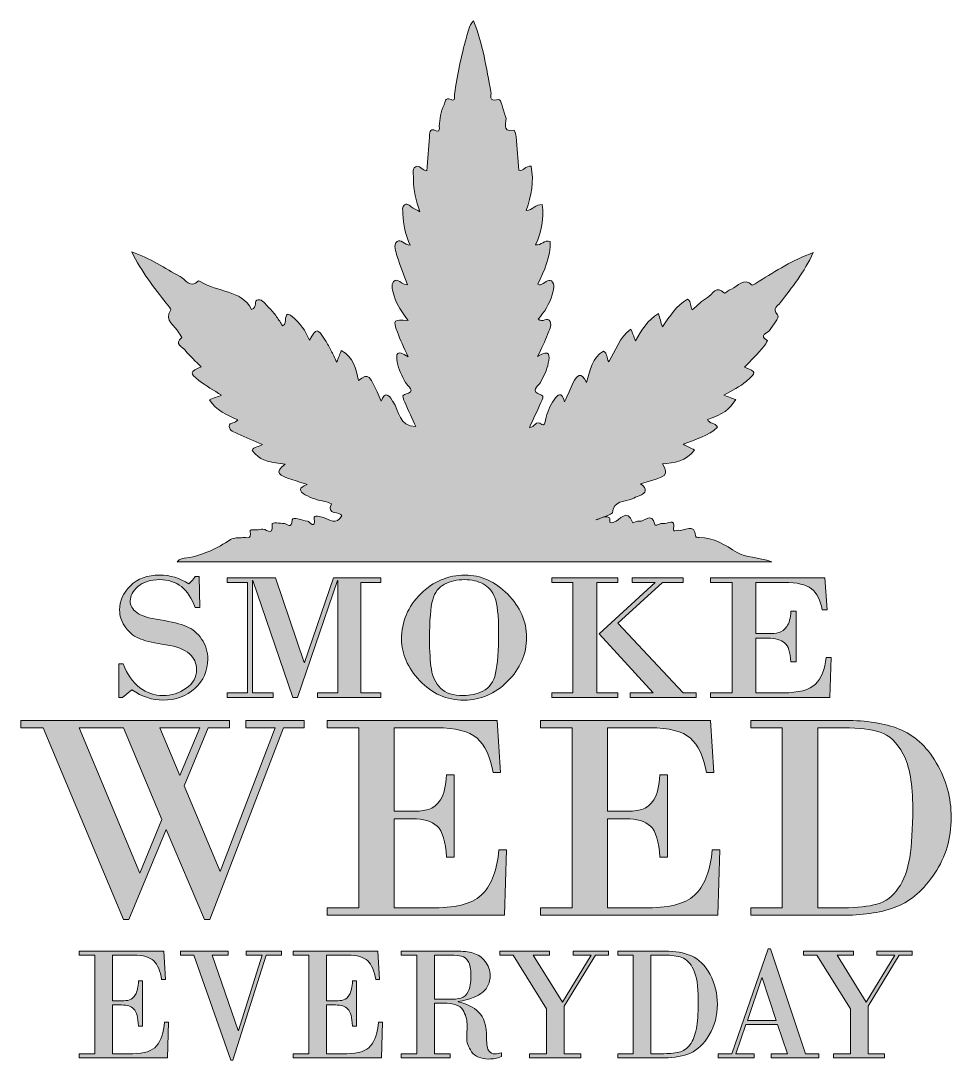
# Model space of a CAD drawing. Extents: x 611 to 1421, y -1338 to -434.
import ezdxf

# ---------------------------------------------------------------- set-up
doc = ezdxf.new("R2010")
doc.units = 0
doc.header["$MEASUREMENT"] = 0
doc.layers.add('katman 1', color=7, linetype='Continuous')

# ---------------------------------------------------------------- blocks, each defined once
blk = doc.blocks.new('block 2')
at = {"layer": 'katman 1', "true_color": 0x008000}
h = blk.add_hatch(color=96, dxfattribs=at)
h.dxf.hatch_style = 2
edge = h.paths.add_edge_path()
edge.add_spline(control_points=[(1123.69, -866.18), (1124.7, -867.55), (1121.82, -871.68), (1127.31, -870.05), (1132.54, -868.48), (1138.82, -856.9), (1144.03, -870.44), (1144.11, -870.63), (1147.95, -868.67), (1149.73, -869.06), (1154.01, -869.96), (1160.62, -860.24), (1162.95, -872.01), (1163.35, -874.09), (1168.05, -870.24), (1170.56, -871.08), (1173.68, -872.14), (1181.39, -865.31), (1179.43, -876.1), (1178.87, -879.11), (1181.93, -876.63), (1183.26, -876.98), (1188.58, -878.36), (1197.61, -869.53), (1198.8, -882.6), (1198.82, -882.92), (1200.71, -883.31), (1201.75, -883.31), (1214.49, -883.33), (1224.17, -889.78), (1234.65, -896.28), (1242.23, -901), (1253.12, -900.03), (1264.85, -904.57), (1090.46, -904.57), (919.01, -904.57), (747.27, -904.57), (749.32, -901.12), (752.98, -901.56), (755.69, -901.08), (769.72, -898.63), (782.14, -892.88), (793.86, -884.94), (796.51, -883.13), (800.84, -883.91), (804.35, -883.22), (807.16, -882.66), (812.37, -885.91), (810.76, -877.95), (810.16, -875.04), (817.6, -877.6), (820.62, -876.03), (823.5, -874.53), (831.35, -883.89), (829.91, -871.75), (829.68, -869.77), (836.82, -870.89), (840.61, -871.08), (843.19, -871.21), (847.09, -876.51), (847.52, -867.94), (847.69, -864.58), (856.1, -868.78), (860.77, -869.08), (862.19, -869.17), (868.26, -877.24), (866.5, -866.58), (865.94, -863.27), (872.03, -864.99), (874.68, -865.94), (880.27, -867.94), (885.65, -872.5), (890.56, -864.52), (889.59, -859.96), (876.48, -864.28), (881.8, -853.97), (879.84, -853.28), (877.95, -852.32), (875.92, -851.93), (869.9, -850.81), (864.11, -849.09), (858.73, -846.07), (853.22, -843), (852.79, -840.09), (860.45, -837.12), (854.1, -835.06), (849.19, -833.59), (844.37, -831.85), (837.9, -829.5), (830.79, -827.2), (841.19, -819.52), (822.29, -816.81), (820.55, -816.08), (812.52, -807.66), (814.14, -803.94), (818.61, -804.78), (821.58, -802.24), (814.2, -799.1), (807.08, -796.25), (800.15, -793), (797.07, -791.56), (792.57, -790.42), (792.6, -786.46), (792.62, -782.78), (798.26, -784.18), (800.11, -780.78), (790.7, -776.95), (781.47, -772.71), (775.36, -763.35), (779.17, -761.97), (782.48, -760.77), (785.9, -759.54), (779.23, -755.19), (772.37, -751.34), (766.25, -746.56), (757.99, -740.11), (758.33, -739.1), (768.32, -734.77), (763.48, -729.91), (758.27, -725.52), (754.22, -720.26), (752.09, -717.49), (744.26, -714.91), (751.45, -709.22), (751.58, -709.12), (749.6, -706.6), (748.84, -705.09), (745.74, -698.83), (735.24, -695.17), (741.87, -685.23), (742.34, -684.52), (739.29, -681.36), (737.76, -679.4), (727.15, -665.88), (716.58, -652.32), (707.74, -634.66), (724.01, -640.44), (736.64, -648.92), (749.88, -656.26), (754.59, -658.89), (758.7, -666.92), (765.95, -660.09), (766.19, -659.86), (767.35, -660.35), (767.93, -660.74), (782.16, -670.19), (802.8, -667.39), (812.14, -684.84), (817.34, -683.18), (813.79, -676.77), (817.69, -676.38), (821.95, -675.95), (824.12, -680.43), (826.9, -683.1), (829.46, -685.57), (831.72, -688.39), (833.89, -691.23), (835.81, -693.77), (837.42, -696.55), (839.14, -699.22), (842.29, -697.75), (841.34, -694.83), (841.75, -692.57), (842.59, -687.81), (844.44, -688.56), (847.39, -691), (854.17, -696.61), (859.14, -703.46), (862.47, -711.64), (868.78, -700.79), (869.21, -700.75), (876.16, -711.51), (878.1, -714.52), (879.8, -717.68), (881.45, -720.85), (882.94, -723.67), (884.21, -726.61), (886.19, -730.77), (887.7, -726.96), (888.84, -724.05), (890.21, -720.57), (900.93, -726.4), (903.13, -736.43), (905.11, -746.56), (914.23, -740.24), (914.23, -740.24), (924.88, -764.73), (927.9, -756.7), (931.21, -758.23), (934.55, -764.06), (934.72, -764.36), (934.89, -764.68), (935.08, -764.98), (940.7, -773.18), (940.14, -786.55), (954.97, -786.83), (951.98, -780.09), (948.64, -772.86), (945.56, -765.52), (944.68, -763.41), (942.21, -759.6), (945.07, -758.94), (956.88, -756.18), (947.39, -751.47), (945.95, -748.54), (943.07, -742.73), (940.1, -737.05), (938.89, -730.66), (937.6, -723.84), (938.18, -718.97), (948.3, -726.16), (944.53, -717.49), (941.41, -711.18), (939, -704.64), (935.06, -693.95), (935.69, -693.34), (948.25, -694.48), (943.58, -687.23), (938.14, -681.1), (936.18, -673.05), (935.15, -668.79), (933.08, -663.62), (935.75, -660.67), (939.45, -656.61), (942.66, -663.71), (947.67, -663.41), (944.64, -655.08), (941.3, -647.07), (938.89, -638.79), (937.67, -634.57), (934.95, -629.02), (938.74, -625.68), (941.65, -623.12), (945.22, -628.74), (950.21, -629.02), (946.23, -619.91), (943.97, -611.05), (943.86, -601.81), (943.82, -599.1), (942.64, -595.49), (945.24, -593.81), (948.17, -591.94), (950.17, -595.64), (952.69, -596.67), (954.28, -597.34), (955.72, -598.37), (958.54, -600.01), (955.16, -590.02), (952.86, -581.09), (953.1, -571.79), (953.18, -568.01), (951.16, -563.1), (954.78, -560.77), (958.09, -558.62), (960.67, -563.92), (964.67, -564.41), (965.39, -554.51), (965.9, -544.66), (966.91, -534.86), (967.21, -532.02), (966.25, -526.77), (972.66, -529.35), (976.47, -530.88), (975.44, -527.27), (975.5, -525.65), (975.78, -519.13), (976.83, -512.78), (979.59, -506.89), (980.66, -504.56), (980.08, -500.02), (985.7, -502.32), (989.98, -504.09), (988.43, -499.4), (988.71, -497.61), (991.38, -480.98), (994.33, -464.43), (999.09, -448.24), (1000.46, -443.53), (1001.22, -438.52), (1005.22, -433.74), (1013.55, -453.99), (1016.35, -474.93), (1020.48, -495.55), (1021.02, -498.24), (1017.59, -504.78), (1026.7, -502.22), (1029.8, -501.36), (1030.72, -511.88), (1033.18, -516.92), (1035.18, -521), (1028.33, -531.12), (1040.69, -528.88), (1040.97, -528.84), (1042.32, -532.58), (1042.49, -534.63), (1043.31, -544.25), (1043.89, -553.89), (1044.58, -563.81), (1048.63, -564.97), (1050.56, -559.44), (1055.32, -560.32), (1058.12, -573.26), (1055.73, -585.98), (1051.12, -598.78), (1056.72, -598.78), (1059.15, -593.12), (1064.9, -593.66), (1067.03, -605.73), (1064.36, -617.16), (1059.34, -628.54), (1064.21, -629.47), (1066.92, -623.98), (1072.02, -625.64), (1072.58, -639.09), (1066.68, -650.93), (1061.39, -662.91), (1062.31, -663.17), (1062.98, -663.6), (1063.5, -663.47), (1066.88, -662.61), (1070.13, -657.83), (1073.01, -660.09), (1076.54, -662.89), (1074.67, -668.1), (1073.63, -672.12), (1071.57, -680.17), (1066.92, -686.93), (1061.63, -693.39), (1064.85, -697), (1069.98, -690.78), (1071.98, -695.32), (1073.63, -699.05), (1071.22, -703.07), (1069.78, -706.64), (1067.44, -712.5), (1064.57, -718.16), (1061.04, -725.86), (1072.15, -719.06), (1071.76, -725), (1070.38, -731.61), (1069.14, -737.61), (1066.25, -742.97), (1063.45, -748.39), (1061.75, -751.69), (1053.68, -756.33), (1064.49, -759.32), (1067.26, -760.1), (1064.68, -763.82), (1063.78, -765.91), (1060.76, -772.99), (1057.47, -779.96), (1054.01, -787.65), (1058.59, -787.73), (1059.47, -780.59), (1064.6, -784.85), (1066.96, -786.81), (1067.46, -782.89), (1067.85, -781.08), (1069.14, -774.65), (1071.76, -768.79), (1075.44, -763.46), (1078.58, -758.89), (1081.96, -755.67), (1084.42, -765.33), (1087.39, -758.85), (1089.65, -753.64), (1092.14, -748.54), (1095.18, -742.37), (1098.66, -738.19), (1103.55, -748.48), (1106.91, -737.46), (1108.35, -726.83), (1118.35, -721.1), (1121.97, -723.04), (1120.92, -726.96), (1122.92, -730.34), (1129.35, -720.95), (1132, -709.2), (1142.26, -702.06), (1143.62, -705.48), (1144.76, -708.36), (1146.27, -712.22), (1151.3, -702.73), (1156.85, -694.38), (1166.26, -688.39), (1167.42, -692.42), (1168.39, -695.77), (1169.62, -700.01), (1176.18, -690.74), (1181.86, -681.33), (1191.55, -676.04), (1195.23, -678.19), (1193.42, -682.3), (1195.72, -685.08), (1200.09, -681.44), (1204.07, -677.12), (1208.93, -674.4), (1213.2, -672.02), (1216.51, -662.93), (1223.72, -670.77), (1224.02, -671.09), (1227.49, -667.97), (1229.72, -667.15), (1235.47, -665.06), (1240.05, -656.43), (1247.84, -663.73), (1248.36, -664.2), (1251.89, -661.56), (1253.98, -660.27), (1268.5, -651.27), (1282.84, -641.91), (1301.02, -635.45), (1293.19, -652.65), (1282.41, -665.67), (1272.16, -679.1), (1269.97, -681.98), (1264.91, -683.62), (1269.9, -689.62), (1271.95, -692.07), (1265.71, -698.62), (1262.8, -703.09), (1261.21, -705.54), (1252.92, -707.42), (1261.1, -711.91), (1260.09, -713.7), (1259.38, -715.72), (1258.05, -717.21), (1252.56, -723.26), (1246.88, -729.15), (1241.26, -735.11), (1251.61, -739.35), (1251.52, -739.31), (1242.85, -747.25), (1237.23, -752.4), (1230.18, -755.13), (1223.1, -759.54), (1226.99, -760.94), (1230.2, -762.06), (1233.45, -763.22), (1227.89, -772.24), (1222.62, -775.94), (1208.98, -780.63), (1210.25, -784.7), (1215.71, -782.87), (1217.65, -787.39), (1209.6, -795.07), (1198.82, -797.72), (1187.72, -802.11), (1191.37, -804), (1194.24, -805.47), (1197.57, -807.19), (1190.3, -816.98), (1180.16, -818.44), (1169.66, -819.2), (1175.58, -828.99), (1174.11, -830.32), (1150.66, -836.43), (1156.73, -841.04), (1156.08, -844.65), (1149.37, -847.06), (1147.34, -847.8), (1145.43, -848.77), (1143.47, -849.63), (1136.84, -852.47), (1127.03, -850.74), (1126.19, -861.79), (1121.67, -864.88), (1116.29, -866.05), (1111.68, -867.88), (1115.47, -867.66), (1118.96, -863.18), (1123.69, -866.18)], knot_values=[0, 0, 0, 0, 1, 1, 1, 2, 2, 2, 3, 3, 3, 4, 4, 4, 5, 5, 5, 6, 6, 6, 7, 7, 7, 8, 8, 8, 9, 9, 9, 10, 10, 10, 11, 11, 11, 12, 12, 12, 13, 13, 13, 14, 14, 14, 15, 15, 15, 16, 16, 16, 17, 17, 17, 18, 18, 18, 19, 19, 19, 20, 20, 20, 21, 21, 21, 22, 22, 22, 23, 23, 23, 24, 24, 24, 25, 25, 25, 26, 26, 26, 27, 27, 27, 28, 28, 28, 29, 29, 29, 30, 30, 30, 31, 31, 31, 32, 32, 32, 33, 33, 33, 34, 34, 34, 35, 35, 35, 36, 36, 36, 37, 37, 37, 38, 38, 38, 39, 39, 39, 40, 40, 40, 41, 41, 41, 42, 42, 42, 43, 43, 43, 44, 44, 44, 45, 45, 45, 46, 46, 46, 47, 47, 47, 48, 48, 48, 49, 49, 49, 50, 50, 50, 51, 51, 51, 52, 52, 52, 53, 53, 53, 54, 54, 54, 55, 55, 55, 56, 56, 56, 57, 57, 57, 58, 58, 58, 59, 59, 59, 60, 60, 60, 61, 61, 61, 62, 62, 62, 63, 63, 63, 64, 64, 64, 65, 65, 65, 66, 66, 66, 67, 67, 67, 68, 68, 68, 69, 69, 69, 70, 70, 70, 71, 71, 71, 72, 72, 72, 73, 73, 73, 74, 74, 74, 75, 75, 75, 76, 76, 76, 77, 77, 77, 78, 78, 78, 79, 79, 79, 80, 80, 80, 81, 81, 81, 82, 82, 82, 83, 83, 83, 84, 84, 84, 85, 85, 85, 86, 86, 86, 87, 87, 87, 88, 88, 88, 89, 89, 89, 90, 90, 90, 91, 91, 91, 92, 92, 92, 93, 93, 93, 94, 94, 94, 95, 95, 95, 96, 96, 96, 97, 97, 97, 98, 98, 98, 99, 99, 99, 100, 100, 100, 101, 101, 101, 102, 102, 102, 103, 103, 103, 104, 104, 104, 105, 105, 105, 106, 106, 106, 107, 107, 107, 108, 108, 108, 109, 109, 109, 110, 110, 110, 111, 111, 111, 112, 112, 112, 113, 113, 113, 114, 114, 114, 115, 115, 115, 116, 116, 116, 117, 117, 117, 118, 118, 118, 119, 119, 119, 120, 120, 120, 121, 121, 121, 122, 122, 122, 123, 123, 123, 124, 124, 124, 125, 125, 125, 126, 126, 126, 127, 127, 127, 128, 128, 128, 129, 129, 129, 130, 130, 130, 131, 131, 131, 132, 132, 132, 133, 133, 133, 134, 134, 134, 135, 135, 135, 136, 136, 136, 137, 137, 137, 138, 138, 138, 139, 139, 139, 140, 140, 140, 141, 141, 141, 142, 142, 142, 143, 143, 143, 144, 144, 144, 145, 145, 145, 146, 146, 146, 147, 147, 147, 148, 148, 148, 149, 149, 149, 150, 150, 150, 151, 151, 151, 152, 152, 152, 153, 153, 153, 154, 154, 154, 155, 155, 155, 156, 156, 156, 157, 157, 157, 157], degree=3, periodic=1)
at = {"layer": 'katman 1', "lineweight": 0}
blk.add_open_spline([(1123.69, -866.18), (1124.7, -867.55), (1121.82, -871.68), (1127.31, -870.05), (1132.54, -868.48), (1138.82, -856.9), (1144.03, -870.44), (1144.11, -870.63), (1147.95, -868.67), (1149.73, -869.06), (1154.01, -869.96), (1160.62, -860.24), (1162.95, -872.01), (1163.35, -874.09), (1168.05, -870.24), (1170.56, -871.08), (1173.68, -872.14), (1181.39, -865.31), (1179.43, -876.1), (1178.87, -879.11), (1181.93, -876.63), (1183.26, -876.98), (1188.58, -878.36), (1197.61, -869.53), (1198.8, -882.6), (1198.82, -882.92), (1200.71, -883.31), (1201.75, -883.31), (1214.49, -883.33), (1224.17, -889.78), (1234.65, -896.28), (1242.23, -901), (1253.12, -900.03), (1264.85, -904.57), (1090.46, -904.57), (919.01, -904.57), (747.27, -904.57), (749.32, -901.12), (752.98, -901.56), (755.69, -901.08), (769.72, -898.63), (782.14, -892.88), (793.86, -884.94), (796.51, -883.13), (800.84, -883.91), (804.35, -883.22), (807.16, -882.66), (812.37, -885.91), (810.76, -877.95), (810.16, -875.04), (817.6, -877.6), (820.62, -876.03), (823.5, -874.53), (831.35, -883.89), (829.91, -871.75), (829.68, -869.77), (836.82, -870.89), (840.61, -871.08), (843.19, -871.21), (847.09, -876.51), (847.52, -867.94), (847.69, -864.58), (856.1, -868.78), (860.77, -869.08), (862.19, -869.17), (868.26, -877.24), (866.5, -866.58), (865.94, -863.27), (872.03, -864.99), (874.68, -865.94), (880.27, -867.94), (885.65, -872.5), (890.56, -864.52), (889.59, -859.96), (876.48, -864.28), (881.8, -853.97), (879.84, -853.28), (877.95, -852.32), (875.92, -851.93), (869.9, -850.81), (864.11, -849.09), (858.73, -846.07), (853.22, -843), (852.79, -840.09), (860.45, -837.12), (854.1, -835.06), (849.19, -833.59), (844.37, -831.85), (837.9, -829.5), (830.79, -827.2), (841.19, -819.52), (822.29, -816.81), (820.55, -816.08), (812.52, -807.66), (814.14, -803.94), (818.61, -804.78), (821.58, -802.24), (814.2, -799.1), (807.08, -796.25), (800.15, -793), (797.07, -791.56), (792.57, -790.42), (792.6, -786.46), (792.62, -782.78), (798.26, -784.18), (800.11, -780.78), (790.7, -776.95), (781.47, -772.71), (775.36, -763.35), (779.17, -761.97), (782.48, -760.77), (785.9, -759.54), (779.23, -755.19), (772.37, -751.34), (766.25, -746.56), (757.99, -740.11), (758.33, -739.1), (768.32, -734.77), (763.48, -729.91), (758.27, -725.52), (754.22, -720.26), (752.09, -717.49), (744.26, -714.91), (751.45, -709.22), (751.58, -709.12), (749.6, -706.6), (748.84, -705.09), (745.74, -698.83), (735.24, -695.17), (741.87, -685.23), (742.34, -684.52), (739.29, -681.36), (737.76, -679.4), (727.15, -665.88), (716.58, -652.32), (707.74, -634.66), (724.01, -640.44), (736.64, -648.92), (749.88, -656.26), (754.59, -658.89), (758.7, -666.92), (765.95, -660.09), (766.19, -659.86), (767.35, -660.35), (767.93, -660.74), (782.16, -670.19), (802.8, -667.39), (812.14, -684.84), (817.34, -683.18), (813.79, -676.77), (817.69, -676.38), (821.95, -675.95), (824.12, -680.43), (826.9, -683.1), (829.46, -685.57), (831.72, -688.39), (833.89, -691.23), (835.81, -693.77), (837.42, -696.55), (839.14, -699.22), (842.29, -697.75), (841.34, -694.83), (841.75, -692.57), (842.59, -687.81), (844.44, -688.56), (847.39, -691), (854.17, -696.61), (859.14, -703.46), (862.47, -711.64), (868.78, -700.79), (869.21, -700.75), (876.16, -711.51), (878.1, -714.52), (879.8, -717.68), (881.45, -720.85), (882.94, -723.67), (884.21, -726.61), (886.19, -730.77), (887.7, -726.96), (888.84, -724.05), (890.21, -720.57), (900.93, -726.4), (903.13, -736.43), (905.11, -746.56), (914.23, -740.24), (914.23, -740.24), (924.88, -764.73), (927.9, -756.7), (931.21, -758.23), (934.55, -764.06), (934.72, -764.36), (934.89, -764.68), (935.08, -764.98), (940.7, -773.18), (940.14, -786.55), (954.97, -786.83), (951.98, -780.09), (948.64, -772.86), (945.56, -765.52), (944.68, -763.41), (942.21, -759.6), (945.07, -758.94), (956.88, -756.18), (947.39, -751.47), (945.95, -748.54), (943.07, -742.73), (940.1, -737.05), (938.89, -730.66), (937.6, -723.84), (938.18, -718.97), (948.3, -726.16), (944.53, -717.49), (941.41, -711.18), (939, -704.64), (935.06, -693.95), (935.69, -693.34), (948.25, -694.48), (943.58, -687.23), (938.14, -681.1), (936.18, -673.05), (935.15, -668.79), (933.08, -663.62), (935.75, -660.67), (939.45, -656.61), (942.66, -663.71), (947.67, -663.41), (944.64, -655.08), (941.3, -647.07), (938.89, -638.79), (937.67, -634.57), (934.95, -629.02), (938.74, -625.68), (941.65, -623.12), (945.22, -628.74), (950.21, -629.02), (946.23, -619.91), (943.97, -611.05), (943.86, -601.81), (943.82, -599.1), (942.64, -595.49), (945.24, -593.81), (948.17, -591.94), (950.17, -595.64), (952.69, -596.67), (954.28, -597.34), (955.72, -598.37), (958.54, -600.01), (955.16, -590.02), (952.86, -581.09), (953.1, -571.79), (953.18, -568.01), (951.16, -563.1), (954.78, -560.77), (958.09, -558.62), (960.67, -563.92), (964.67, -564.41), (965.39, -554.51), (965.9, -544.66), (966.91, -534.86), (967.21, -532.02), (966.25, -526.77), (972.66, -529.35), (976.47, -530.88), (975.44, -527.27), (975.5, -525.65), (975.78, -519.13), (976.83, -512.78), (979.59, -506.89), (980.66, -504.56), (980.08, -500.02), (985.7, -502.32), (989.98, -504.09), (988.43, -499.4), (988.71, -497.61), (991.38, -480.98), (994.33, -464.43), (999.09, -448.24), (1000.46, -443.53), (1001.22, -438.52), (1005.22, -433.74), (1013.55, -453.99), (1016.35, -474.93), (1020.48, -495.55), (1021.02, -498.24), (1017.59, -504.78), (1026.7, -502.22), (1029.8, -501.36), (1030.72, -511.88), (1033.18, -516.92), (1035.18, -521), (1028.33, -531.12), (1040.69, -528.88), (1040.97, -528.84), (1042.32, -532.58), (1042.49, -534.63), (1043.31, -544.25), (1043.89, -553.89), (1044.58, -563.81), (1048.63, -564.97), (1050.56, -559.44), (1055.32, -560.32), (1058.12, -573.26), (1055.73, -585.98), (1051.12, -598.78), (1056.72, -598.78), (1059.15, -593.12), (1064.9, -593.66), (1067.03, -605.73), (1064.36, -617.16), (1059.34, -628.54), (1064.21, -629.47), (1066.92, -623.98), (1072.02, -625.64), (1072.58, -639.09), (1066.68, -650.93), (1061.39, -662.91), (1062.31, -663.17), (1062.98, -663.6), (1063.5, -663.47), (1066.88, -662.61), (1070.13, -657.83), (1073.01, -660.09), (1076.54, -662.89), (1074.67, -668.1), (1073.63, -672.12), (1071.57, -680.17), (1066.92, -686.93), (1061.63, -693.39), (1064.85, -697), (1069.98, -690.78), (1071.98, -695.32), (1073.63, -699.05), (1071.22, -703.07), (1069.78, -706.64), (1067.44, -712.5), (1064.57, -718.16), (1061.04, -725.86), (1072.15, -719.06), (1071.76, -725), (1070.38, -731.61), (1069.14, -737.61), (1066.25, -742.97), (1063.45, -748.39), (1061.75, -751.69), (1053.68, -756.33), (1064.49, -759.32), (1067.26, -760.1), (1064.68, -763.82), (1063.78, -765.91), (1060.76, -772.99), (1057.47, -779.96), (1054.01, -787.65), (1058.59, -787.73), (1059.47, -780.59), (1064.6, -784.85), (1066.96, -786.81), (1067.46, -782.89), (1067.85, -781.08), (1069.14, -774.65), (1071.76, -768.79), (1075.44, -763.46), (1078.58, -758.89), (1081.96, -755.67), (1084.42, -765.33), (1087.39, -758.85), (1089.65, -753.64), (1092.14, -748.54), (1095.18, -742.37), (1098.66, -738.19), (1103.55, -748.48), (1106.91, -737.46), (1108.35, -726.83), (1118.35, -721.1), (1121.97, -723.04), (1120.92, -726.96), (1122.92, -730.34), (1129.35, -720.95), (1132, -709.2), (1142.26, -702.06), (1143.62, -705.48), (1144.76, -708.36), (1146.27, -712.22), (1151.3, -702.73), (1156.85, -694.38), (1166.26, -688.39), (1167.42, -692.42), (1168.39, -695.77), (1169.62, -700.01), (1176.18, -690.74), (1181.86, -681.33), (1191.55, -676.04), (1195.23, -678.19), (1193.42, -682.3), (1195.72, -685.08), (1200.09, -681.44), (1204.07, -677.12), (1208.93, -674.4), (1213.2, -672.02), (1216.51, -662.93), (1223.72, -670.77), (1224.02, -671.09), (1227.49, -667.97), (1229.72, -667.15), (1235.47, -665.06), (1240.05, -656.43), (1247.84, -663.73), (1248.36, -664.2), (1251.89, -661.56), (1253.98, -660.27), (1268.5, -651.27), (1282.84, -641.91), (1301.02, -635.45), (1293.19, -652.65), (1282.41, -665.67), (1272.16, -679.1), (1269.97, -681.98), (1264.91, -683.62), (1269.9, -689.62), (1271.95, -692.07), (1265.71, -698.62), (1262.8, -703.09), (1261.21, -705.54), (1252.92, -707.42), (1261.1, -711.91), (1260.09, -713.7), (1259.38, -715.72), (1258.05, -717.21), (1252.56, -723.26), (1246.88, -729.15), (1241.26, -735.11), (1251.61, -739.35), (1251.52, -739.31), (1242.85, -747.25), (1237.23, -752.4), (1230.18, -755.13), (1223.1, -759.54), (1226.99, -760.94), (1230.2, -762.06), (1233.45, -763.22), (1227.89, -772.24), (1222.62, -775.94), (1208.98, -780.63), (1210.25, -784.7), (1215.71, -782.87), (1217.65, -787.39), (1209.6, -795.07), (1198.82, -797.72), (1187.72, -802.11), (1191.37, -804), (1194.24, -805.47), (1197.57, -807.19), (1190.3, -816.98), (1180.16, -818.44), (1169.66, -819.2), (1175.58, -828.99), (1174.11, -830.32), (1150.66, -836.43), (1156.73, -841.04), (1156.08, -844.65), (1149.37, -847.06), (1147.34, -847.8), (1145.43, -848.77), (1143.47, -849.63), (1136.84, -852.47), (1127.03, -850.74), (1126.19, -861.79), (1121.67, -864.88), (1116.29, -866.05), (1111.68, -867.88), (1115.47, -867.66), (1118.96, -863.18), (1123.69, -866.18)], degree=3, knots=[0, 0, 0, 0, 1, 1, 1, 2, 2, 2, 3, 3, 3, 4, 4, 4, 5, 5, 5, 6, 6, 6, 7, 7, 7, 8, 8, 8, 9, 9, 9, 10, 10, 10, 11, 11, 11, 12, 12, 12, 13, 13, 13, 14, 14, 14, 15, 15, 15, 16, 16, 16, 17, 17, 17, 18, 18, 18, 19, 19, 19, 20, 20, 20, 21, 21, 21, 22, 22, 22, 23, 23, 23, 24, 24, 24, 25, 25, 25, 26, 26, 26, 27, 27, 27, 28, 28, 28, 29, 29, 29, 30, 30, 30, 31, 31, 31, 32, 32, 32, 33, 33, 33, 34, 34, 34, 35, 35, 35, 36, 36, 36, 37, 37, 37, 38, 38, 38, 39, 39, 39, 40, 40, 40, 41, 41, 41, 42, 42, 42, 43, 43, 43, 44, 44, 44, 45, 45, 45, 46, 46, 46, 47, 47, 47, 48, 48, 48, 49, 49, 49, 50, 50, 50, 51, 51, 51, 52, 52, 52, 53, 53, 53, 54, 54, 54, 55, 55, 55, 56, 56, 56, 57, 57, 57, 58, 58, 58, 59, 59, 59, 60, 60, 60, 61, 61, 61, 62, 62, 62, 63, 63, 63, 64, 64, 64, 65, 65, 65, 66, 66, 66, 67, 67, 67, 68, 68, 68, 69, 69, 69, 70, 70, 70, 71, 71, 71, 72, 72, 72, 73, 73, 73, 74, 74, 74, 75, 75, 75, 76, 76, 76, 77, 77, 77, 78, 78, 78, 79, 79, 79, 80, 80, 80, 81, 81, 81, 82, 82, 82, 83, 83, 83, 84, 84, 84, 85, 85, 85, 86, 86, 86, 87, 87, 87, 88, 88, 88, 89, 89, 89, 90, 90, 90, 91, 91, 91, 92, 92, 92, 93, 93, 93, 94, 94, 94, 95, 95, 95, 96, 96, 96, 97, 97, 97, 98, 98, 98, 99, 99, 99, 100, 100, 100, 101, 101, 101, 102, 102, 102, 103, 103, 103, 104, 104, 104, 105, 105, 105, 106, 106, 106, 107, 107, 107, 108, 108, 108, 109, 109, 109, 110, 110, 110, 111, 111, 111, 112, 112, 112, 113, 113, 113, 114, 114, 114, 115, 115, 115, 116, 116, 116, 117, 117, 117, 118, 118, 118, 119, 119, 119, 120, 120, 120, 121, 121, 121, 122, 122, 122, 123, 123, 123, 124, 124, 124, 125, 125, 125, 126, 126, 126, 127, 127, 127, 128, 128, 128, 129, 129, 129, 130, 130, 130, 131, 131, 131, 132, 132, 132, 133, 133, 133, 134, 134, 134, 135, 135, 135, 136, 136, 136, 137, 137, 137, 138, 138, 138, 139, 139, 139, 140, 140, 140, 141, 141, 141, 142, 142, 142, 143, 143, 143, 144, 144, 144, 145, 145, 145, 146, 146, 146, 147, 147, 147, 148, 148, 148, 149, 149, 149, 150, 150, 150, 151, 151, 151, 152, 152, 152, 153, 153, 153, 154, 154, 154, 155, 155, 155, 156, 156, 156, 157, 157, 157, 157], dxfattribs=at)
blk = doc.blocks.new('block 3')
at = {"layer": 'katman 1', "true_color": 0xffffff}
h = blk.add_hatch(color=7, dxfattribs=at)
h.dxf.hatch_style = 2
edge = h.paths.add_edge_path()
edge.add_spline(control_points=[(766.62, -917.22), (766.62, -917.22), (767.15, -944.2), (767.15, -944.2), (767.15, -944.2), (763.04, -944.2), (763.04, -944.2), (757.22, -928.03), (746.95, -919.94), (732.22, -919.94), (724.07, -919.94), (717.74, -921.94), (713.23, -925.95), (708.72, -929.95), (706.46, -934.1), (706.46, -938.39), (706.46, -942.37), (708.34, -945.76), (712.09, -948.55), (715.85, -951.34), (722.7, -953.5), (732.66, -955.02), (742.61, -956.55), (750.19, -958.41), (755.4, -960.6), (760.61, -962.8), (765.01, -966.46), (768.59, -971.57), (772.17, -976.69), (773.96, -982.56), (773.96, -989.18), (773.96, -999.36), (770.22, -1007.84), (762.74, -1014.61), (755.26, -1021.38), (745.99, -1024.76), (734.93, -1024.76), (725.9, -1024.76), (716.91, -1021.79), (707.95, -1015.85), (707.95, -1015.85), (699.74, -1022.36), (699.74, -1022.36), (699.74, -1022.36), (696.68, -1022.36), (696.68, -1022.36), (696.68, -1022.36), (696.68, -993.28), (696.68, -993.28), (696.68, -993.28), (700.44, -993.28), (700.44, -993.28), (703.87, -1002.43), (708.68, -1009.31), (714.85, -1013.91), (721.02, -1018.51), (727.77, -1020.81), (735.1, -1020.81), (742.38, -1020.81), (749.06, -1018.68), (755.14, -1014.41), (761.22, -1010.15), (764.26, -1004.76), (764.26, -998.25), (764.26, -992.77), (762.15, -988.16), (757.93, -984.41), (753.71, -980.66), (746.87, -978.08), (737.42, -976.65), (727.96, -975.23), (720.7, -973.58), (715.63, -971.69), (710.57, -969.8), (706.23, -966.52), (702.62, -961.84), (699.01, -957.17), (697.21, -951.98), (697.21, -946.3), (697.21, -938.44), (700.35, -931.42), (706.64, -925.25), (712.92, -919.07), (721.45, -915.98), (732.22, -915.98), (741.24, -915.98), (749.65, -918.52), (757.45, -923.58), (759.61, -921.77), (761.47, -919.65), (763.04, -917.22), (763.04, -917.22), (766.62, -917.22), (766.62, -917.22)], knot_values=[0, 0, 0, 0, 1, 1, 1, 2, 2, 2, 3, 3, 3, 4, 4, 4, 5, 5, 5, 6, 6, 6, 7, 7, 7, 8, 8, 8, 9, 9, 9, 10, 10, 10, 11, 11, 11, 12, 12, 12, 13, 13, 13, 14, 14, 14, 15, 15, 15, 16, 16, 16, 17, 17, 17, 18, 18, 18, 19, 19, 19, 20, 20, 20, 21, 21, 21, 22, 22, 22, 23, 23, 23, 24, 24, 24, 25, 25, 25, 26, 26, 26, 27, 27, 27, 28, 28, 28, 29, 29, 29, 30, 30, 30, 31, 31, 31, 31], degree=3, periodic=1)
h = blk.add_hatch(color=7, dxfattribs=at)
h.dxf.hatch_style = 2
h.paths.add_polyline_path([(790.89, -918.39), (832.89, -918.39), (857.95, -991.89), (858.3, -991.89), (883.53, -918.39), (924.48, -918.39), (924.48, -922.34), (907.11, -922.34), (907.11, -1018.4), (924.48, -1018.4), (924.48, -1022.36), (869.39, -1022.36), (869.39, -1018.4), (887.29, -1018.4), (887.29, -920.56), (886.94, -920.56), (852.1, -1022.36), (848.08, -1022.36), (813.25, -920.56), (812.9, -920.56), (812.9, -1018.4), (830.8, -1018.4), (830.8, -1022.36), (790.89, -1022.36), (790.89, -1018.4), (808.44, -1018.4), (808.44, -922.34), (790.89, -922.34)])
h = blk.add_hatch(color=7, dxfattribs=at)
h.dxf.hatch_style = 2
edge = h.paths.add_edge_path()
edge.add_spline(control_points=[(997.04, -1024.76), (981.9, -1024.76), (969.06, -1019.13), (958.49, -1007.86), (947.93, -996.59), (942.64, -984.55), (942.64, -971.73), (942.64, -956.33), (948.19, -943.19), (959.28, -932.3), (970.37, -921.42), (983.24, -915.98), (997.91, -915.98), (1011.71, -915.98), (1024.08, -921.51), (1035.02, -932.57), (1045.96, -943.64), (1051.44, -956.2), (1051.44, -970.26), (1051.44, -984.73), (1045.95, -997.43), (1034.98, -1008.37), (1024, -1019.3), (1011.36, -1024.76), (997.04, -1024.76)], knot_values=[0, 0, 0, 0, 1, 1, 1, 2, 2, 2, 3, 3, 3, 4, 4, 4, 5, 5, 5, 6, 6, 6, 7, 7, 7, 8, 8, 8, 8], degree=3, periodic=1)
edge = h.paths.add_edge_path()
edge.add_spline(control_points=[(997.39, -919.94), (990.99, -919.94), (985.24, -921.24), (980.15, -923.85), (975.05, -926.46), (971.59, -931), (969.75, -937.46), (967.92, -943.92), (967, -955.19), (967, -971.27), (967, -982.38), (967.53, -991.24), (968.58, -997.86), (969.62, -1004.48), (972.29, -1009.95), (976.57, -1014.3), (980.84, -1018.64), (987.55, -1020.81), (996.69, -1020.81), (1002.28, -1020.81), (1007.88, -1019.49), (1013.5, -1016.86), (1019.11, -1014.22), (1022.78, -1009.04), (1024.5, -1001.31), (1026.22, -993.58), (1027.08, -981.71), (1027.08, -965.68), (1027.08, -951.16), (1026.01, -941.13), (1023.89, -935.6), (1021.76, -930.07), (1018.36, -926.08), (1013.67, -923.62), (1008.99, -921.16), (1003.56, -919.94), (997.39, -919.94)], knot_values=[0, 0, 0, 0, 1, 1, 1, 2, 2, 2, 3, 3, 3, 4, 4, 4, 5, 5, 5, 6, 6, 6, 7, 7, 7, 8, 8, 8, 9, 9, 9, 10, 10, 10, 11, 11, 11, 12, 12, 12, 12], degree=3, periodic=1)
h = blk.add_hatch(color=7, dxfattribs=at)
h.dxf.hatch_style = 2
h.paths.add_polyline_path([(1091.78, -1018.4), (1091.78, -922.34), (1073.44, -922.34), (1073.44, -918.39), (1130.98, -918.39), (1130.98, -922.34), (1112.56, -922.34), (1112.56, -1018.4), (1130.98, -1018.4), (1130.98, -1022.36), (1073.44, -1022.36), (1073.44, -1018.4)])
h.paths.add_polyline_path([(1143.46, -918.39), (1187.64, -918.39), (1187.64, -922.34), (1169.74, -922.34), (1130.98, -957.7), (1187.64, -1018.4), (1199.08, -1018.4), (1199.08, -1022.36), (1141.54, -1022.36), (1141.54, -1018.4), (1161.71, -1018.4), (1114.56, -967.08), (1163.37, -922.34), (1143.46, -922.34)])
h = blk.add_hatch(color=7, dxfattribs=at)
h.dxf.hatch_style = 2
edge = h.paths.add_edge_path()
edge.add_spline(control_points=[(1250.95, -922.34), (1250.95, -922.34), (1250.95, -966.92), (1250.95, -966.92), (1250.95, -966.92), (1261.51, -966.92), (1261.51, -966.92), (1265.23, -966.92), (1268.39, -966.6), (1270.98, -965.95), (1273.57, -965.31), (1275.9, -963.56), (1277.97, -960.72), (1280.03, -957.88), (1281.21, -953.43), (1281.5, -947.38), (1281.5, -947.38), (1286.05, -947.38), (1286.05, -947.38), (1286.05, -947.38), (1286.05, -991.42), (1286.05, -991.42), (1286.05, -991.42), (1281.5, -991.42), (1281.5, -991.42), (1281.04, -983.05), (1279.22, -977.53), (1276.05, -974.87), (1272.87, -972.21), (1268.03, -970.88), (1261.51, -970.88), (1261.51, -970.88), (1250.95, -970.88), (1250.95, -970.88), (1250.95, -970.88), (1250.95, -1018.4), (1250.95, -1018.4), (1250.95, -1018.4), (1274.78, -1018.4), (1274.78, -1018.4), (1288.29, -1018.4), (1297.64, -1015.88), (1302.85, -1010.85), (1308.06, -1005.81), (1311.16, -998.04), (1312.15, -987.55), (1312.15, -987.55), (1316.6, -987.55), (1316.6, -987.55), (1316.6, -987.55), (1315.47, -1022.36), (1315.47, -1022.36), (1315.47, -1022.36), (1211.65, -1022.36), (1211.65, -1022.36), (1211.65, -1022.36), (1211.65, -1018.4), (1211.65, -1018.4), (1211.65, -1018.4), (1230.25, -1018.4), (1230.25, -1018.4), (1230.25, -1018.4), (1230.25, -922.34), (1230.25, -922.34), (1230.25, -922.34), (1211.65, -922.34), (1211.65, -922.34), (1211.65, -922.34), (1211.65, -918.39), (1211.65, -918.39), (1211.65, -918.39), (1311.19, -918.39), (1311.19, -918.39), (1311.19, -918.39), (1313.2, -946.14), (1313.2, -946.14), (1313.2, -946.14), (1308.75, -946.14), (1308.75, -946.14), (1307.23, -937.72), (1304.12, -931.65), (1299.4, -927.92), (1294.69, -924.2), (1286.83, -922.34), (1275.83, -922.34), (1275.83, -922.34), (1250.95, -922.34), (1250.95, -922.34)], knot_values=[0, 0, 0, 0, 1, 1, 1, 2, 2, 2, 3, 3, 3, 4, 4, 4, 5, 5, 5, 6, 6, 6, 7, 7, 7, 8, 8, 8, 9, 9, 9, 10, 10, 10, 11, 11, 11, 12, 12, 12, 13, 13, 13, 14, 14, 14, 15, 15, 15, 16, 16, 16, 17, 17, 17, 18, 18, 18, 19, 19, 19, 20, 20, 20, 21, 21, 21, 22, 22, 22, 23, 23, 23, 24, 24, 24, 25, 25, 25, 26, 26, 26, 27, 27, 27, 28, 28, 28, 29, 29, 29, 29], degree=3, periodic=1)
at = {"layer": 'katman 1', "lineweight": 0}
for points in [[(790.89, -918.39), (832.89, -918.39), (857.95, -991.89), (858.3, -991.89), (883.53, -918.39), (924.48, -918.39), (924.48, -922.34), (907.11, -922.34), (907.11, -1018.4), (924.48, -1018.4), (924.48, -1022.36), (869.39, -1022.36), (869.39, -1018.4), (887.29, -1018.4), (887.29, -920.56), (886.94, -920.56), (852.1, -1022.36), (848.08, -1022.36), (813.25, -920.56), (812.9, -920.56), (812.9, -1018.4), (830.8, -1018.4), (830.8, -1022.36), (790.89, -1022.36), (790.89, -1018.4), (808.44, -1018.4), (808.44, -922.34), (790.89, -922.34), (790.89, -918.39)], [(1091.78, -1018.4), (1091.78, -922.34), (1073.44, -922.34), (1073.44, -918.39), (1130.98, -918.39), (1130.98, -922.34), (1112.56, -922.34), (1112.56, -1018.4), (1130.98, -1018.4), (1130.98, -1022.36), (1073.44, -1022.36), (1073.44, -1018.4), (1091.78, -1018.4)], [(1143.46, -918.39), (1187.64, -918.39), (1187.64, -922.34), (1169.74, -922.34), (1130.98, -957.7), (1187.64, -1018.4), (1199.08, -1018.4), (1199.08, -1022.36), (1141.54, -1022.36), (1141.54, -1018.4), (1161.71, -1018.4), (1114.56, -967.08), (1163.37, -922.34), (1143.46, -922.34), (1143.46, -918.39)]]:
    blk.add_lwpolyline(points, dxfattribs=at)
for points, knots in [([(766.62, -917.22), (766.62, -917.22), (767.15, -944.2), (767.15, -944.2), (767.15, -944.2), (763.04, -944.2), (763.04, -944.2), (757.22, -928.03), (746.95, -919.94), (732.22, -919.94), (724.07, -919.94), (717.74, -921.94), (713.23, -925.95), (708.72, -929.95), (706.46, -934.1), (706.46, -938.39), (706.46, -942.37), (708.34, -945.76), (712.09, -948.55), (715.85, -951.34), (722.7, -953.5), (732.66, -955.02), (742.61, -956.55), (750.19, -958.41), (755.4, -960.6), (760.61, -962.8), (765.01, -966.46), (768.59, -971.57), (772.17, -976.69), (773.96, -982.56), (773.96, -989.18), (773.96, -999.36), (770.22, -1007.84), (762.74, -1014.61), (755.26, -1021.38), (745.99, -1024.76), (734.93, -1024.76), (725.9, -1024.76), (716.91, -1021.79), (707.95, -1015.85), (707.95, -1015.85), (699.74, -1022.36), (699.74, -1022.36), (699.74, -1022.36), (696.68, -1022.36), (696.68, -1022.36), (696.68, -1022.36), (696.68, -993.28), (696.68, -993.28), (696.68, -993.28), (700.44, -993.28), (700.44, -993.28), (703.87, -1002.43), (708.68, -1009.31), (714.85, -1013.91), (721.02, -1018.51), (727.77, -1020.81), (735.1, -1020.81), (742.38, -1020.81), (749.06, -1018.68), (755.14, -1014.41), (761.22, -1010.15), (764.26, -1004.76), (764.26, -998.25), (764.26, -992.77), (762.15, -988.16), (757.93, -984.41), (753.71, -980.66), (746.87, -978.08), (737.42, -976.65), (727.96, -975.23), (720.7, -973.58), (715.63, -971.69), (710.57, -969.8), (706.23, -966.52), (702.62, -961.84), (699.01, -957.17), (697.21, -951.98), (697.21, -946.3), (697.21, -938.44), (700.35, -931.42), (706.64, -925.25), (712.92, -919.07), (721.45, -915.98), (732.22, -915.98), (741.24, -915.98), (749.65, -918.52), (757.45, -923.58), (759.61, -921.77), (761.47, -919.65), (763.04, -917.22), (763.04, -917.22), (766.62, -917.22), (766.62, -917.22)], [0, 0, 0, 0, 1, 1, 1, 2, 2, 2, 3, 3, 3, 4, 4, 4, 5, 5, 5, 6, 6, 6, 7, 7, 7, 8, 8, 8, 9, 9, 9, 10, 10, 10, 11, 11, 11, 12, 12, 12, 13, 13, 13, 14, 14, 14, 15, 15, 15, 16, 16, 16, 17, 17, 17, 18, 18, 18, 19, 19, 19, 20, 20, 20, 21, 21, 21, 22, 22, 22, 23, 23, 23, 24, 24, 24, 25, 25, 25, 26, 26, 26, 27, 27, 27, 28, 28, 28, 29, 29, 29, 30, 30, 30, 31, 31, 31, 31]), ([(997.04, -1024.76), (981.9, -1024.76), (969.06, -1019.13), (958.49, -1007.86), (947.93, -996.59), (942.64, -984.55), (942.64, -971.73), (942.64, -956.33), (948.19, -943.19), (959.28, -932.3), (970.37, -921.42), (983.24, -915.98), (997.91, -915.98), (1011.71, -915.98), (1024.08, -921.51), (1035.02, -932.57), (1045.96, -943.64), (1051.44, -956.2), (1051.44, -970.26), (1051.44, -984.73), (1045.95, -997.43), (1034.98, -1008.37), (1024, -1019.3), (1011.36, -1024.76), (997.04, -1024.76)], [0, 0, 0, 0, 1, 1, 1, 2, 2, 2, 3, 3, 3, 4, 4, 4, 5, 5, 5, 6, 6, 6, 7, 7, 7, 8, 8, 8, 8]), ([(997.39, -919.94), (990.99, -919.94), (985.24, -921.24), (980.15, -923.85), (975.05, -926.46), (971.59, -931), (969.75, -937.46), (967.92, -943.92), (967, -955.19), (967, -971.27), (967, -982.38), (967.53, -991.24), (968.58, -997.86), (969.62, -1004.48), (972.29, -1009.95), (976.57, -1014.3), (980.84, -1018.64), (987.55, -1020.81), (996.69, -1020.81), (1002.28, -1020.81), (1007.88, -1019.49), (1013.5, -1016.86), (1019.11, -1014.22), (1022.78, -1009.04), (1024.5, -1001.31), (1026.22, -993.58), (1027.08, -981.71), (1027.08, -965.68), (1027.08, -951.16), (1026.01, -941.13), (1023.89, -935.6), (1021.76, -930.07), (1018.36, -926.08), (1013.67, -923.62), (1008.99, -921.16), (1003.56, -919.94), (997.39, -919.94)], [0, 0, 0, 0, 1, 1, 1, 2, 2, 2, 3, 3, 3, 4, 4, 4, 5, 5, 5, 6, 6, 6, 7, 7, 7, 8, 8, 8, 9, 9, 9, 10, 10, 10, 11, 11, 11, 12, 12, 12, 12]), ([(1250.95, -922.34), (1250.95, -922.34), (1250.95, -966.92), (1250.95, -966.92), (1250.95, -966.92), (1261.51, -966.92), (1261.51, -966.92), (1265.23, -966.92), (1268.39, -966.6), (1270.98, -965.95), (1273.57, -965.31), (1275.9, -963.56), (1277.97, -960.72), (1280.03, -957.88), (1281.21, -953.43), (1281.5, -947.38), (1281.5, -947.38), (1286.05, -947.38), (1286.05, -947.38), (1286.05, -947.38), (1286.05, -991.42), (1286.05, -991.42), (1286.05, -991.42), (1281.5, -991.42), (1281.5, -991.42), (1281.04, -983.05), (1279.22, -977.53), (1276.05, -974.87), (1272.87, -972.21), (1268.03, -970.88), (1261.51, -970.88), (1261.51, -970.88), (1250.95, -970.88), (1250.95, -970.88), (1250.95, -970.88), (1250.95, -1018.4), (1250.95, -1018.4), (1250.95, -1018.4), (1274.78, -1018.4), (1274.78, -1018.4), (1288.29, -1018.4), (1297.64, -1015.88), (1302.85, -1010.85), (1308.06, -1005.81), (1311.16, -998.04), (1312.15, -987.55), (1312.15, -987.55), (1316.6, -987.55), (1316.6, -987.55), (1316.6, -987.55), (1315.47, -1022.36), (1315.47, -1022.36), (1315.47, -1022.36), (1211.65, -1022.36), (1211.65, -1022.36), (1211.65, -1022.36), (1211.65, -1018.4), (1211.65, -1018.4), (1211.65, -1018.4), (1230.25, -1018.4), (1230.25, -1018.4), (1230.25, -1018.4), (1230.25, -922.34), (1230.25, -922.34), (1230.25, -922.34), (1211.65, -922.34), (1211.65, -922.34), (1211.65, -922.34), (1211.65, -918.39), (1211.65, -918.39), (1211.65, -918.39), (1311.19, -918.39), (1311.19, -918.39), (1311.19, -918.39), (1313.2, -946.14), (1313.2, -946.14), (1313.2, -946.14), (1308.75, -946.14), (1308.75, -946.14), (1307.23, -937.72), (1304.12, -931.65), (1299.4, -927.92), (1294.69, -924.2), (1286.83, -922.34), (1275.83, -922.34), (1275.83, -922.34), (1250.95, -922.34), (1250.95, -922.34)], [0, 0, 0, 0, 1, 1, 1, 2, 2, 2, 3, 3, 3, 4, 4, 4, 5, 5, 5, 6, 6, 6, 7, 7, 7, 8, 8, 8, 9, 9, 9, 10, 10, 10, 11, 11, 11, 12, 12, 12, 13, 13, 13, 14, 14, 14, 15, 15, 15, 16, 16, 16, 17, 17, 17, 18, 18, 18, 19, 19, 19, 20, 20, 20, 21, 21, 21, 22, 22, 22, 23, 23, 23, 24, 24, 24, 25, 25, 25, 26, 26, 26, 27, 27, 27, 28, 28, 28, 29, 29, 29, 29])]:
    blk.add_open_spline(points, degree=3, knots=knots, dxfattribs=at)
blk = doc.blocks.new('block 4')
at = {"layer": 'katman 1', "true_color": 0xffffff}
h = blk.add_hatch(color=7, dxfattribs=at)
h.dxf.hatch_style = 2
h.paths.add_polyline_path([(753.28, -1099.22), (784.84, -1173.77), (832.5, -1048.79), (807.18, -1048.79), (807.18, -1042.35), (857.83, -1042.35), (857.83, -1048.79), (839.9, -1048.79), (775.62, -1215.73), (771.08, -1215.73), (737.83, -1137.25), (705.36, -1215.73), (700.56, -1215.73), (630.69, -1048.79), (611.21, -1048.79), (611.21, -1042.35), (792.89, -1042.35), (792.89, -1048.79), (774.19, -1048.79)])
h.paths.add_polyline_path([(714.97, -1175.29), (734.06, -1128.53), (700.56, -1048.79), (661.99, -1048.79)])
h.paths.add_polyline_path([(732.25, -1048.79), (749.78, -1090.37), (767.05, -1048.79)])
h = blk.add_hatch(color=7, dxfattribs=at)
h.dxf.hatch_style = 2
edge = h.paths.add_edge_path()
edge.add_spline(control_points=[(936.27, -1048.79), (936.27, -1048.79), (936.27, -1121.45), (936.27, -1121.45), (936.27, -1121.45), (951.98, -1121.45), (951.98, -1121.45), (957.52, -1121.45), (962.22, -1120.93), (966.07, -1119.88), (969.92, -1118.82), (973.39, -1115.98), (976.46, -1111.35), (979.53, -1106.71), (981.29, -1099.47), (981.72, -1089.61), (981.72, -1089.61), (988.47, -1089.61), (988.47, -1089.61), (988.47, -1089.61), (988.47, -1161.39), (988.47, -1161.39), (988.47, -1161.39), (981.72, -1161.39), (981.72, -1161.39), (981.03, -1147.74), (978.32, -1138.75), (973.6, -1134.41), (968.88, -1130.07), (961.68, -1127.9), (951.98, -1127.9), (951.98, -1127.9), (936.27, -1127.9), (936.27, -1127.9), (936.27, -1127.9), (936.27, -1205.36), (936.27, -1205.36), (936.27, -1205.36), (971.72, -1205.36), (971.72, -1205.36), (991.81, -1205.36), (1005.72, -1201.26), (1013.47, -1193.04), (1021.22, -1184.83), (1025.83, -1172.17), (1027.3, -1155.07), (1027.3, -1155.07), (1033.93, -1155.07), (1033.93, -1155.07), (1033.93, -1155.07), (1032.24, -1211.81), (1032.24, -1211.81), (1032.24, -1211.81), (877.83, -1211.81), (877.83, -1211.81), (877.83, -1211.81), (877.83, -1205.36), (877.83, -1205.36), (877.83, -1205.36), (905.49, -1205.36), (905.49, -1205.36), (905.49, -1205.36), (905.49, -1048.79), (905.49, -1048.79), (905.49, -1048.79), (877.83, -1048.79), (877.83, -1048.79), (877.83, -1048.79), (877.83, -1042.35), (877.83, -1042.35), (877.83, -1042.35), (1025.87, -1042.35), (1025.87, -1042.35), (1025.87, -1042.35), (1028.86, -1087.59), (1028.86, -1087.59), (1028.86, -1087.59), (1022.24, -1087.59), (1022.24, -1087.59), (1019.99, -1073.86), (1015.36, -1063.96), (1008.34, -1057.89), (1001.33, -1051.83), (989.64, -1048.79), (973.28, -1048.79), (973.28, -1048.79), (936.27, -1048.79), (936.27, -1048.79)], knot_values=[0, 0, 0, 0, 1, 1, 1, 2, 2, 2, 3, 3, 3, 4, 4, 4, 5, 5, 5, 6, 6, 6, 7, 7, 7, 8, 8, 8, 9, 9, 9, 10, 10, 10, 11, 11, 11, 12, 12, 12, 13, 13, 13, 14, 14, 14, 15, 15, 15, 16, 16, 16, 17, 17, 17, 18, 18, 18, 19, 19, 19, 20, 20, 20, 21, 21, 21, 22, 22, 22, 23, 23, 23, 24, 24, 24, 25, 25, 25, 26, 26, 26, 27, 27, 27, 28, 28, 28, 29, 29, 29, 29], degree=3, periodic=1)
h = blk.add_hatch(color=7, dxfattribs=at)
h.dxf.hatch_style = 2
edge = h.paths.add_edge_path()
edge.add_spline(control_points=[(1121.98, -1048.79), (1121.98, -1048.79), (1121.98, -1121.45), (1121.98, -1121.45), (1121.98, -1121.45), (1137.69, -1121.45), (1137.69, -1121.45), (1143.23, -1121.45), (1147.93, -1120.93), (1151.78, -1119.88), (1155.63, -1118.82), (1159.1, -1115.98), (1162.17, -1111.35), (1165.24, -1106.71), (1166.99, -1099.47), (1167.43, -1089.61), (1167.43, -1089.61), (1174.18, -1089.61), (1174.18, -1089.61), (1174.18, -1089.61), (1174.18, -1161.39), (1174.18, -1161.39), (1174.18, -1161.39), (1167.43, -1161.39), (1167.43, -1161.39), (1166.73, -1147.74), (1164.03, -1138.75), (1159.31, -1134.41), (1154.59, -1130.07), (1147.38, -1127.9), (1137.69, -1127.9), (1137.69, -1127.9), (1121.98, -1127.9), (1121.98, -1127.9), (1121.98, -1127.9), (1121.98, -1205.36), (1121.98, -1205.36), (1121.98, -1205.36), (1157.43, -1205.36), (1157.43, -1205.36), (1177.51, -1205.36), (1191.43, -1201.26), (1199.18, -1193.04), (1206.93, -1184.83), (1211.54, -1172.17), (1213.01, -1155.07), (1213.01, -1155.07), (1219.63, -1155.07), (1219.63, -1155.07), (1219.63, -1155.07), (1217.95, -1211.81), (1217.95, -1211.81), (1217.95, -1211.81), (1063.53, -1211.81), (1063.53, -1211.81), (1063.53, -1211.81), (1063.53, -1205.36), (1063.53, -1205.36), (1063.53, -1205.36), (1091.2, -1205.36), (1091.2, -1205.36), (1091.2, -1205.36), (1091.2, -1048.79), (1091.2, -1048.79), (1091.2, -1048.79), (1063.53, -1048.79), (1063.53, -1048.79), (1063.53, -1048.79), (1063.53, -1042.35), (1063.53, -1042.35), (1063.53, -1042.35), (1211.58, -1042.35), (1211.58, -1042.35), (1211.58, -1042.35), (1214.57, -1087.59), (1214.57, -1087.59), (1214.57, -1087.59), (1207.95, -1087.59), (1207.95, -1087.59), (1205.69, -1073.86), (1201.06, -1063.96), (1194.05, -1057.89), (1187.04, -1051.83), (1175.35, -1048.79), (1158.99, -1048.79), (1158.99, -1048.79), (1121.98, -1048.79), (1121.98, -1048.79)], knot_values=[0, 0, 0, 0, 1, 1, 1, 2, 2, 2, 3, 3, 3, 4, 4, 4, 5, 5, 5, 6, 6, 6, 7, 7, 7, 8, 8, 8, 9, 9, 9, 10, 10, 10, 11, 11, 11, 12, 12, 12, 13, 13, 13, 14, 14, 14, 15, 15, 15, 16, 16, 16, 17, 17, 17, 18, 18, 18, 19, 19, 19, 20, 20, 20, 21, 21, 21, 22, 22, 22, 23, 23, 23, 24, 24, 24, 25, 25, 25, 26, 26, 26, 27, 27, 27, 28, 28, 28, 29, 29, 29, 29], degree=3, periodic=1)
h = blk.add_hatch(color=7, dxfattribs=at)
h.dxf.hatch_style = 2
edge = h.paths.add_edge_path()
edge.add_spline(control_points=[(1273.92, -1205.36), (1273.92, -1205.36), (1273.92, -1048.79), (1273.92, -1048.79), (1273.92, -1048.79), (1246.78, -1048.79), (1246.78, -1048.79), (1246.78, -1048.79), (1246.78, -1042.35), (1246.78, -1042.35), (1246.78, -1042.35), (1328.98, -1042.35), (1328.98, -1042.35), (1347.16, -1042.35), (1362.73, -1044.86), (1375.67, -1049.87), (1388.61, -1054.88), (1399.41, -1064.7), (1408.07, -1079.31), (1416.73, -1093.93), (1421.06, -1109.79), (1421.06, -1126.89), (1421.06, -1145), (1416.3, -1161.18), (1406.77, -1175.41), (1397.25, -1189.65), (1386.27, -1199.28), (1373.85, -1204.29), (1361.43, -1209.3), (1346.3, -1211.81), (1328.46, -1211.81), (1328.46, -1211.81), (1246.78, -1211.81), (1246.78, -1211.81), (1246.78, -1211.81), (1246.78, -1205.36), (1246.78, -1205.36), (1246.78, -1205.36), (1273.92, -1205.36), (1273.92, -1205.36)], knot_values=[0, 0, 0, 0, 1, 1, 1, 2, 2, 2, 3, 3, 3, 4, 4, 4, 5, 5, 5, 6, 6, 6, 7, 7, 7, 8, 8, 8, 9, 9, 9, 10, 10, 10, 11, 11, 11, 12, 12, 12, 13, 13, 13, 13], degree=3, periodic=1)
edge = h.paths.add_edge_path()
edge.add_spline(control_points=[(1304.83, -1048.79), (1304.83, -1048.79), (1304.83, -1205.36), (1304.83, -1205.36), (1304.83, -1205.36), (1327.42, -1205.36), (1327.42, -1205.36), (1339.28, -1205.36), (1348.96, -1204.31), (1356.45, -1202.2), (1363.94, -1200.1), (1370.13, -1195.51), (1375.02, -1188.43), (1379.91, -1181.35), (1383.22, -1172.38), (1384.96, -1161.51), (1386.69, -1150.65), (1387.55, -1136.45), (1387.55, -1118.93), (1387.55, -1097.87), (1384.8, -1082.15), (1379.31, -1071.79), (1373.81, -1061.43), (1367.08, -1055.01), (1359.11, -1052.52), (1351.15, -1050.04), (1340.76, -1048.79), (1327.94, -1048.79), (1327.94, -1048.79), (1304.83, -1048.79), (1304.83, -1048.79)], knot_values=[0, 0, 0, 0, 1, 1, 1, 2, 2, 2, 3, 3, 3, 4, 4, 4, 5, 5, 5, 6, 6, 6, 7, 7, 7, 8, 8, 8, 9, 9, 9, 10, 10, 10, 10], degree=3, periodic=1)
at = {"layer": 'katman 1', "lineweight": 0}
for points in [[(753.28, -1099.22), (784.84, -1173.77), (832.5, -1048.79), (807.18, -1048.79), (807.18, -1042.35), (857.83, -1042.35), (857.83, -1048.79), (839.9, -1048.79), (775.62, -1215.73), (771.08, -1215.73), (737.83, -1137.25), (705.36, -1215.73), (700.56, -1215.73), (630.69, -1048.79), (611.21, -1048.79), (611.21, -1042.35), (792.89, -1042.35), (792.89, -1048.79), (774.19, -1048.79), (753.28, -1099.22)], [(714.97, -1175.29), (734.06, -1128.53), (700.56, -1048.79), (661.99, -1048.79), (714.97, -1175.29)], [(732.25, -1048.79), (749.78, -1090.37), (767.05, -1048.79), (732.25, -1048.79)]]:
    blk.add_lwpolyline(points, dxfattribs=at)
for points, knots in [([(936.27, -1048.79), (936.27, -1048.79), (936.27, -1121.45), (936.27, -1121.45), (936.27, -1121.45), (951.98, -1121.45), (951.98, -1121.45), (957.52, -1121.45), (962.22, -1120.93), (966.07, -1119.88), (969.92, -1118.82), (973.39, -1115.98), (976.46, -1111.35), (979.53, -1106.71), (981.29, -1099.47), (981.72, -1089.61), (981.72, -1089.61), (988.47, -1089.61), (988.47, -1089.61), (988.47, -1089.61), (988.47, -1161.39), (988.47, -1161.39), (988.47, -1161.39), (981.72, -1161.39), (981.72, -1161.39), (981.03, -1147.74), (978.32, -1138.75), (973.6, -1134.41), (968.88, -1130.07), (961.68, -1127.9), (951.98, -1127.9), (951.98, -1127.9), (936.27, -1127.9), (936.27, -1127.9), (936.27, -1127.9), (936.27, -1205.36), (936.27, -1205.36), (936.27, -1205.36), (971.72, -1205.36), (971.72, -1205.36), (991.81, -1205.36), (1005.72, -1201.26), (1013.47, -1193.04), (1021.22, -1184.83), (1025.83, -1172.17), (1027.3, -1155.07), (1027.3, -1155.07), (1033.93, -1155.07), (1033.93, -1155.07), (1033.93, -1155.07), (1032.24, -1211.81), (1032.24, -1211.81), (1032.24, -1211.81), (877.83, -1211.81), (877.83, -1211.81), (877.83, -1211.81), (877.83, -1205.36), (877.83, -1205.36), (877.83, -1205.36), (905.49, -1205.36), (905.49, -1205.36), (905.49, -1205.36), (905.49, -1048.79), (905.49, -1048.79), (905.49, -1048.79), (877.83, -1048.79), (877.83, -1048.79), (877.83, -1048.79), (877.83, -1042.35), (877.83, -1042.35), (877.83, -1042.35), (1025.87, -1042.35), (1025.87, -1042.35), (1025.87, -1042.35), (1028.86, -1087.59), (1028.86, -1087.59), (1028.86, -1087.59), (1022.24, -1087.59), (1022.24, -1087.59), (1019.99, -1073.86), (1015.36, -1063.96), (1008.34, -1057.89), (1001.33, -1051.83), (989.64, -1048.79), (973.28, -1048.79), (973.28, -1048.79), (936.27, -1048.79), (936.27, -1048.79)], [0, 0, 0, 0, 1, 1, 1, 2, 2, 2, 3, 3, 3, 4, 4, 4, 5, 5, 5, 6, 6, 6, 7, 7, 7, 8, 8, 8, 9, 9, 9, 10, 10, 10, 11, 11, 11, 12, 12, 12, 13, 13, 13, 14, 14, 14, 15, 15, 15, 16, 16, 16, 17, 17, 17, 18, 18, 18, 19, 19, 19, 20, 20, 20, 21, 21, 21, 22, 22, 22, 23, 23, 23, 24, 24, 24, 25, 25, 25, 26, 26, 26, 27, 27, 27, 28, 28, 28, 29, 29, 29, 29]), ([(1121.98, -1048.79), (1121.98, -1048.79), (1121.98, -1121.45), (1121.98, -1121.45), (1121.98, -1121.45), (1137.69, -1121.45), (1137.69, -1121.45), (1143.23, -1121.45), (1147.93, -1120.93), (1151.78, -1119.88), (1155.63, -1118.82), (1159.1, -1115.98), (1162.17, -1111.35), (1165.24, -1106.71), (1166.99, -1099.47), (1167.43, -1089.61), (1167.43, -1089.61), (1174.18, -1089.61), (1174.18, -1089.61), (1174.18, -1089.61), (1174.18, -1161.39), (1174.18, -1161.39), (1174.18, -1161.39), (1167.43, -1161.39), (1167.43, -1161.39), (1166.73, -1147.74), (1164.03, -1138.75), (1159.31, -1134.41), (1154.59, -1130.07), (1147.38, -1127.9), (1137.69, -1127.9), (1137.69, -1127.9), (1121.98, -1127.9), (1121.98, -1127.9), (1121.98, -1127.9), (1121.98, -1205.36), (1121.98, -1205.36), (1121.98, -1205.36), (1157.43, -1205.36), (1157.43, -1205.36), (1177.51, -1205.36), (1191.43, -1201.26), (1199.18, -1193.04), (1206.93, -1184.83), (1211.54, -1172.17), (1213.01, -1155.07), (1213.01, -1155.07), (1219.63, -1155.07), (1219.63, -1155.07), (1219.63, -1155.07), (1217.95, -1211.81), (1217.95, -1211.81), (1217.95, -1211.81), (1063.53, -1211.81), (1063.53, -1211.81), (1063.53, -1211.81), (1063.53, -1205.36), (1063.53, -1205.36), (1063.53, -1205.36), (1091.2, -1205.36), (1091.2, -1205.36), (1091.2, -1205.36), (1091.2, -1048.79), (1091.2, -1048.79), (1091.2, -1048.79), (1063.53, -1048.79), (1063.53, -1048.79), (1063.53, -1048.79), (1063.53, -1042.35), (1063.53, -1042.35), (1063.53, -1042.35), (1211.58, -1042.35), (1211.58, -1042.35), (1211.58, -1042.35), (1214.57, -1087.59), (1214.57, -1087.59), (1214.57, -1087.59), (1207.95, -1087.59), (1207.95, -1087.59), (1205.69, -1073.86), (1201.06, -1063.96), (1194.05, -1057.89), (1187.04, -1051.83), (1175.35, -1048.79), (1158.99, -1048.79), (1158.99, -1048.79), (1121.98, -1048.79), (1121.98, -1048.79)], [0, 0, 0, 0, 1, 1, 1, 2, 2, 2, 3, 3, 3, 4, 4, 4, 5, 5, 5, 6, 6, 6, 7, 7, 7, 8, 8, 8, 9, 9, 9, 10, 10, 10, 11, 11, 11, 12, 12, 12, 13, 13, 13, 14, 14, 14, 15, 15, 15, 16, 16, 16, 17, 17, 17, 18, 18, 18, 19, 19, 19, 20, 20, 20, 21, 21, 21, 22, 22, 22, 23, 23, 23, 24, 24, 24, 25, 25, 25, 26, 26, 26, 27, 27, 27, 28, 28, 28, 29, 29, 29, 29]), ([(1273.92, -1205.36), (1273.92, -1205.36), (1273.92, -1048.79), (1273.92, -1048.79), (1273.92, -1048.79), (1246.78, -1048.79), (1246.78, -1048.79), (1246.78, -1048.79), (1246.78, -1042.35), (1246.78, -1042.35), (1246.78, -1042.35), (1328.98, -1042.35), (1328.98, -1042.35), (1347.16, -1042.35), (1362.73, -1044.86), (1375.67, -1049.87), (1388.61, -1054.88), (1399.41, -1064.7), (1408.07, -1079.31), (1416.73, -1093.93), (1421.06, -1109.79), (1421.06, -1126.89), (1421.06, -1145), (1416.3, -1161.18), (1406.77, -1175.41), (1397.25, -1189.65), (1386.27, -1199.28), (1373.85, -1204.29), (1361.43, -1209.3), (1346.3, -1211.81), (1328.46, -1211.81), (1328.46, -1211.81), (1246.78, -1211.81), (1246.78, -1211.81), (1246.78, -1211.81), (1246.78, -1205.36), (1246.78, -1205.36), (1246.78, -1205.36), (1273.92, -1205.36), (1273.92, -1205.36)], [0, 0, 0, 0, 1, 1, 1, 2, 2, 2, 3, 3, 3, 4, 4, 4, 5, 5, 5, 6, 6, 6, 7, 7, 7, 8, 8, 8, 9, 9, 9, 10, 10, 10, 11, 11, 11, 12, 12, 12, 13, 13, 13, 13]), ([(1304.83, -1048.79), (1304.83, -1048.79), (1304.83, -1205.36), (1304.83, -1205.36), (1304.83, -1205.36), (1327.42, -1205.36), (1327.42, -1205.36), (1339.28, -1205.36), (1348.96, -1204.31), (1356.45, -1202.2), (1363.94, -1200.1), (1370.13, -1195.51), (1375.02, -1188.43), (1379.91, -1181.35), (1383.22, -1172.38), (1384.96, -1161.51), (1386.69, -1150.65), (1387.55, -1136.45), (1387.55, -1118.93), (1387.55, -1097.87), (1384.8, -1082.15), (1379.31, -1071.79), (1373.81, -1061.43), (1367.08, -1055.01), (1359.11, -1052.52), (1351.15, -1050.04), (1340.76, -1048.79), (1327.94, -1048.79), (1327.94, -1048.79), (1304.83, -1048.79), (1304.83, -1048.79)], [0, 0, 0, 0, 1, 1, 1, 2, 2, 2, 3, 3, 3, 4, 4, 4, 5, 5, 5, 6, 6, 6, 7, 7, 7, 8, 8, 8, 9, 9, 9, 10, 10, 10, 10])]:
    blk.add_open_spline(points, degree=3, knots=knots, dxfattribs=at)
blk = doc.blocks.new('block 5')
at = {"layer": 'katman 1', "true_color": 0xffffff}
h = blk.add_hatch(color=7, dxfattribs=at)
h.dxf.hatch_style = 2
edge = h.paths.add_edge_path()
edge.add_spline(control_points=[(691.01, -1246.63), (691.01, -1246.63), (691.01, -1286.4), (691.01, -1286.4), (691.01, -1286.4), (698.83, -1286.4), (698.83, -1286.4), (701.59, -1286.4), (703.93, -1286.11), (705.85, -1285.54), (707.77, -1284.96), (709.49, -1283.4), (711.03, -1280.87), (712.56, -1278.33), (713.43, -1274.36), (713.65, -1268.97), (713.65, -1268.97), (717.01, -1268.97), (717.01, -1268.97), (717.01, -1268.97), (717.01, -1308.26), (717.01, -1308.26), (717.01, -1308.26), (713.65, -1308.26), (713.65, -1308.26), (713.3, -1300.79), (711.95, -1295.87), (709.6, -1293.49), (707.25, -1291.12), (703.66, -1289.93), (698.83, -1289.93), (698.83, -1289.93), (691.01, -1289.93), (691.01, -1289.93), (691.01, -1289.93), (691.01, -1332.33), (691.01, -1332.33), (691.01, -1332.33), (708.67, -1332.33), (708.67, -1332.33), (718.67, -1332.33), (725.6, -1330.08), (729.46, -1325.58), (733.32, -1321.09), (735.61, -1314.16), (736.35, -1304.8), (736.35, -1304.8), (739.65, -1304.8), (739.65, -1304.8), (739.65, -1304.8), (738.81, -1335.86), (738.81, -1335.86), (738.81, -1335.86), (661.9, -1335.86), (661.9, -1335.86), (661.9, -1335.86), (661.9, -1332.33), (661.9, -1332.33), (661.9, -1332.33), (675.68, -1332.33), (675.68, -1332.33), (675.68, -1332.33), (675.68, -1246.63), (675.68, -1246.63), (675.68, -1246.63), (661.9, -1246.63), (661.9, -1246.63), (661.9, -1246.63), (661.9, -1243.1), (661.9, -1243.1), (661.9, -1243.1), (735.64, -1243.1), (735.64, -1243.1), (735.64, -1243.1), (737.13, -1267.86), (737.13, -1267.86), (737.13, -1267.86), (733.83, -1267.86), (733.83, -1267.86), (732.7, -1260.35), (730.4, -1254.93), (726.9, -1251.61), (723.41, -1248.29), (717.59, -1246.63), (709.44, -1246.63), (709.44, -1246.63), (691.01, -1246.63), (691.01, -1246.63)], knot_values=[0, 0, 0, 0, 1, 1, 1, 2, 2, 2, 3, 3, 3, 4, 4, 4, 5, 5, 5, 6, 6, 6, 7, 7, 7, 8, 8, 8, 9, 9, 9, 10, 10, 10, 11, 11, 11, 12, 12, 12, 13, 13, 13, 14, 14, 14, 15, 15, 15, 16, 16, 16, 17, 17, 17, 18, 18, 18, 19, 19, 19, 20, 20, 20, 21, 21, 21, 22, 22, 22, 23, 23, 23, 24, 24, 24, 25, 25, 25, 26, 26, 26, 27, 27, 27, 28, 28, 28, 29, 29, 29, 29], degree=3, periodic=1)
h = blk.add_hatch(color=7, dxfattribs=at)
h.dxf.hatch_style = 2
h.paths.add_polyline_path([(750.13, -1243.1), (791.59, -1243.1), (791.59, -1246.63), (777.81, -1246.63), (800.32, -1312.06), (800.58, -1312.06), (821.4, -1246.63), (807.37, -1246.63), (807.37, -1243.1), (838.09, -1243.1), (838.09, -1246.63), (824.83, -1246.63), (795.73, -1338), (793.98, -1338), (761.77, -1246.63), (750.13, -1246.63)])
h = blk.add_hatch(color=7, dxfattribs=at)
h.dxf.hatch_style = 2
edge = h.paths.add_edge_path()
edge.add_spline(control_points=[(877.29, -1246.63), (877.29, -1246.63), (877.29, -1286.4), (877.29, -1286.4), (877.29, -1286.4), (885.11, -1286.4), (885.11, -1286.4), (887.87, -1286.4), (890.21, -1286.11), (892.13, -1285.54), (894.05, -1284.96), (895.78, -1283.4), (897.31, -1280.87), (898.84, -1278.33), (899.71, -1274.36), (899.93, -1268.97), (899.93, -1268.97), (903.29, -1268.97), (903.29, -1268.97), (903.29, -1268.97), (903.29, -1308.26), (903.29, -1308.26), (903.29, -1308.26), (899.93, -1308.26), (899.93, -1308.26), (899.58, -1300.79), (898.23, -1295.87), (895.88, -1293.49), (893.53, -1291.12), (889.94, -1289.93), (885.11, -1289.93), (885.11, -1289.93), (877.29, -1289.93), (877.29, -1289.93), (877.29, -1289.93), (877.29, -1332.33), (877.29, -1332.33), (877.29, -1332.33), (894.95, -1332.33), (894.95, -1332.33), (904.95, -1332.33), (911.88, -1330.08), (915.74, -1325.58), (919.6, -1321.09), (921.9, -1314.16), (922.63, -1304.8), (922.63, -1304.8), (925.93, -1304.8), (925.93, -1304.8), (925.93, -1304.8), (925.09, -1335.86), (925.09, -1335.86), (925.09, -1335.86), (848.18, -1335.86), (848.18, -1335.86), (848.18, -1335.86), (848.18, -1332.33), (848.18, -1332.33), (848.18, -1332.33), (861.96, -1332.33), (861.96, -1332.33), (861.96, -1332.33), (861.96, -1246.63), (861.96, -1246.63), (861.96, -1246.63), (848.18, -1246.63), (848.18, -1246.63), (848.18, -1246.63), (848.18, -1243.1), (848.18, -1243.1), (848.18, -1243.1), (921.92, -1243.1), (921.92, -1243.1), (921.92, -1243.1), (923.41, -1267.86), (923.41, -1267.86), (923.41, -1267.86), (920.11, -1267.86), (920.11, -1267.86), (918.99, -1260.35), (916.68, -1254.93), (913.19, -1251.61), (909.69, -1248.29), (903.87, -1246.63), (895.72, -1246.63), (895.72, -1246.63), (877.29, -1246.63), (877.29, -1246.63)], knot_values=[0, 0, 0, 0, 1, 1, 1, 2, 2, 2, 3, 3, 3, 4, 4, 4, 5, 5, 5, 6, 6, 6, 7, 7, 7, 8, 8, 8, 9, 9, 9, 10, 10, 10, 11, 11, 11, 12, 12, 12, 13, 13, 13, 14, 14, 14, 15, 15, 15, 16, 16, 16, 17, 17, 17, 18, 18, 18, 19, 19, 19, 20, 20, 20, 21, 21, 21, 22, 22, 22, 23, 23, 23, 24, 24, 24, 25, 25, 25, 26, 26, 26, 27, 27, 27, 28, 28, 28, 29, 29, 29, 29], degree=3, periodic=1)
h = blk.add_hatch(color=7, dxfattribs=at)
h.dxf.hatch_style = 2
edge = h.paths.add_edge_path()
edge.add_spline(control_points=[(955.88, -1332.33), (955.88, -1332.33), (955.88, -1246.63), (955.88, -1246.63), (955.88, -1246.63), (942.23, -1246.63), (942.23, -1246.63), (942.23, -1246.63), (942.23, -1243.1), (942.23, -1243.1), (942.23, -1243.1), (989.77, -1243.1), (989.77, -1243.1), (995.98, -1243.1), (1001.08, -1243.68), (1005.07, -1244.83), (1009.05, -1245.98), (1012.49, -1248.37), (1015.38, -1251.99), (1018.27, -1255.61), (1019.72, -1259.77), (1019.72, -1264.47), (1019.72, -1270.33), (1017.6, -1275.08), (1013.38, -1278.72), (1009.15, -1282.37), (1001.99, -1285.11), (991.9, -1286.95), (991.9, -1286.95), (991.9, -1287.3), (991.9, -1287.3), (999.15, -1288.82), (1005.09, -1291.77), (1009.72, -1296.15), (1014.36, -1300.53), (1016.68, -1307.96), (1016.68, -1318.43), (1016.68, -1324.42), (1017.33, -1328.26), (1018.65, -1329.94), (1019.96, -1331.63), (1021.79, -1332.47), (1024.11, -1332.47), (1025.62, -1332.47), (1027.43, -1332.15), (1029.55, -1331.5), (1029.55, -1331.5), (1029.55, -1334.89), (1029.55, -1334.89), (1025.8, -1336.27), (1022.17, -1336.96), (1018.68, -1336.96), (1011.57, -1336.96), (1006.54, -1334.84), (1003.61, -1330.6), (1000.68, -1326.36), (999.26, -1322.21), (999.34, -1318.15), (999.34, -1318.15), (999.6, -1306.39), (999.6, -1306.39), (999.6, -1302.29), (998.38, -1298.24), (995.95, -1294.25), (993.51, -1290.26), (987.98, -1288.27), (979.36, -1288.27), (979.36, -1288.27), (971.27, -1288.27), (971.27, -1288.27), (971.27, -1288.27), (971.27, -1332.33), (971.27, -1332.33), (971.27, -1332.33), (984.92, -1332.33), (984.92, -1332.33), (984.92, -1332.33), (984.92, -1335.86), (984.92, -1335.86), (984.92, -1335.86), (942.23, -1335.86), (942.23, -1335.86), (942.23, -1335.86), (942.23, -1332.33), (942.23, -1332.33), (942.23, -1332.33), (955.88, -1332.33), (955.88, -1332.33)], knot_values=[0, 0, 0, 0, 1, 1, 1, 2, 2, 2, 3, 3, 3, 4, 4, 4, 5, 5, 5, 6, 6, 6, 7, 7, 7, 8, 8, 8, 9, 9, 9, 10, 10, 10, 11, 11, 11, 12, 12, 12, 13, 13, 13, 14, 14, 14, 15, 15, 15, 16, 16, 16, 17, 17, 17, 18, 18, 18, 19, 19, 19, 20, 20, 20, 21, 21, 21, 22, 22, 22, 23, 23, 23, 24, 24, 24, 25, 25, 25, 26, 26, 26, 27, 27, 27, 28, 28, 28, 29, 29, 29, 29], degree=3, periodic=1)
edge = h.paths.add_edge_path()
edge.add_spline(control_points=[(971.27, -1246.63), (971.27, -1246.63), (971.27, -1285.02), (971.27, -1285.02), (971.27, -1285.02), (982.91, -1285.02), (982.91, -1285.02), (987.91, -1285.02), (991.73, -1284.66), (994.36, -1283.95), (996.99, -1283.23), (999.09, -1281.36), (1000.67, -1278.34), (1002.24, -1275.32), (1003.03, -1270.52), (1003.03, -1263.92), (1003.03, -1258.52), (1002.23, -1254.58), (1000.64, -1252.09), (999.04, -1249.6), (997.11, -1248.07), (994.85, -1247.49), (992.58, -1246.92), (989.62, -1246.63), (985.95, -1246.63), (985.95, -1246.63), (971.27, -1246.63), (971.27, -1246.63)], knot_values=[0, 0, 0, 0, 1, 1, 1, 2, 2, 2, 3, 3, 3, 4, 4, 4, 5, 5, 5, 6, 6, 6, 7, 7, 7, 8, 8, 8, 9, 9, 9, 9], degree=3, periodic=1)
h = blk.add_hatch(color=7, dxfattribs=at)
h.dxf.hatch_style = 2
h.paths.add_polyline_path([(1028.13, -1243.1), (1071.46, -1243.1), (1071.46, -1246.63), (1057.17, -1246.63), (1082.59, -1287.58), (1107.62, -1246.63), (1091.9, -1246.63), (1091.9, -1243.1), (1122.63, -1243.1), (1122.63, -1246.63), (1111.37, -1246.63), (1084.2, -1290.97), (1084.2, -1332.33), (1098.63, -1332.33), (1098.63, -1335.86), (1054.13, -1335.86), (1054.13, -1332.33), (1068.81, -1332.33), (1068.81, -1293.39), (1039.7, -1246.63), (1028.13, -1246.63)])
h = blk.add_hatch(color=7, dxfattribs=at)
h.dxf.hatch_style = 2
edge = h.paths.add_edge_path()
edge.add_spline(control_points=[(1144.29, -1332.33), (1144.29, -1332.33), (1144.29, -1246.63), (1144.29, -1246.63), (1144.29, -1246.63), (1130.77, -1246.63), (1130.77, -1246.63), (1130.77, -1246.63), (1130.77, -1243.1), (1130.77, -1243.1), (1130.77, -1243.1), (1171.72, -1243.1), (1171.72, -1243.1), (1180.77, -1243.1), (1188.52, -1244.47), (1194.97, -1247.22), (1201.42, -1249.96), (1206.8, -1255.33), (1211.11, -1263.33), (1215.42, -1271.33), (1217.58, -1280.01), (1217.58, -1289.37), (1217.58, -1299.29), (1215.2, -1308.14), (1210.46, -1315.94), (1205.72, -1323.73), (1200.25, -1329), (1194.07, -1331.74), (1187.88, -1334.49), (1180.34, -1335.86), (1171.46, -1335.86), (1171.46, -1335.86), (1130.77, -1335.86), (1130.77, -1335.86), (1130.77, -1335.86), (1130.77, -1332.33), (1130.77, -1332.33), (1130.77, -1332.33), (1144.29, -1332.33), (1144.29, -1332.33)], knot_values=[0, 0, 0, 0, 1, 1, 1, 2, 2, 2, 3, 3, 3, 4, 4, 4, 5, 5, 5, 6, 6, 6, 7, 7, 7, 8, 8, 8, 9, 9, 9, 10, 10, 10, 11, 11, 11, 12, 12, 12, 13, 13, 13, 13], degree=3, periodic=1)
edge = h.paths.add_edge_path()
edge.add_spline(control_points=[(1159.69, -1246.63), (1159.69, -1246.63), (1159.69, -1332.33), (1159.69, -1332.33), (1159.69, -1332.33), (1170.94, -1332.33), (1170.94, -1332.33), (1176.85, -1332.33), (1181.67, -1331.75), (1185.4, -1330.6), (1189.13, -1329.45), (1192.21, -1326.93), (1194.65, -1323.06), (1197.08, -1319.19), (1198.73, -1314.28), (1199.6, -1308.33), (1200.46, -1302.38), (1200.89, -1294.61), (1200.89, -1285.02), (1200.89, -1273.49), (1199.52, -1264.89), (1196.78, -1259.22), (1194.04, -1253.55), (1190.69, -1250.03), (1186.72, -1248.67), (1182.76, -1247.31), (1177.58, -1246.63), (1171.2, -1246.63), (1171.2, -1246.63), (1159.69, -1246.63), (1159.69, -1246.63)], knot_values=[0, 0, 0, 0, 1, 1, 1, 2, 2, 2, 3, 3, 3, 4, 4, 4, 5, 5, 5, 6, 6, 6, 7, 7, 7, 8, 8, 8, 9, 9, 9, 10, 10, 10, 10], degree=3, periodic=1)
h = blk.add_hatch(color=7, dxfattribs=at)
h.dxf.hatch_style = 2
h.paths.add_polyline_path([(1269.97, -1306.94), (1242.41, -1306.94), (1233.55, -1332.33), (1249.59, -1332.33), (1249.59, -1335.86), (1218.16, -1335.86), (1218.16, -1332.33), (1230.12, -1332.33), (1261.75, -1240.96), (1263.76, -1240.96), (1294.09, -1332.33), (1305.74, -1332.33), (1305.74, -1335.86), (1264.41, -1335.86), (1264.41, -1332.33), (1278.44, -1332.33)])
h.paths.add_polyline_path([(1243.64, -1303.42), (1268.8, -1303.42), (1256.58, -1266.27), (1256.32, -1266.27)])
h = blk.add_hatch(color=7, dxfattribs=at)
h.dxf.hatch_style = 2
h.paths.add_polyline_path([(1292.61, -1243.1), (1335.94, -1243.1), (1335.94, -1246.63), (1321.65, -1246.63), (1347.07, -1287.58), (1372.1, -1246.63), (1356.38, -1246.63), (1356.38, -1243.1), (1387.11, -1243.1), (1387.11, -1246.63), (1375.85, -1246.63), (1348.68, -1290.97), (1348.68, -1332.33), (1363.11, -1332.33), (1363.11, -1335.86), (1318.61, -1335.86), (1318.61, -1332.33), (1333.29, -1332.33), (1333.29, -1293.39), (1304.18, -1246.63), (1292.61, -1246.63)])
at = {"layer": 'katman 1', "lineweight": 0}
for points in [[(750.13, -1243.1), (791.59, -1243.1), (791.59, -1246.63), (777.81, -1246.63), (800.32, -1312.06), (800.58, -1312.06), (821.4, -1246.63), (807.37, -1246.63), (807.37, -1243.1), (838.09, -1243.1), (838.09, -1246.63), (824.83, -1246.63), (795.73, -1338), (793.98, -1338), (761.77, -1246.63), (750.13, -1246.63), (750.13, -1243.1)], [(1028.13, -1243.1), (1071.46, -1243.1), (1071.46, -1246.63), (1057.17, -1246.63), (1082.59, -1287.58), (1107.62, -1246.63), (1091.9, -1246.63), (1091.9, -1243.1), (1122.63, -1243.1), (1122.63, -1246.63), (1111.37, -1246.63), (1084.2, -1290.97), (1084.2, -1332.33), (1098.63, -1332.33), (1098.63, -1335.86), (1054.13, -1335.86), (1054.13, -1332.33), (1068.81, -1332.33), (1068.81, -1293.39), (1039.7, -1246.63), (1028.13, -1246.63), (1028.13, -1243.1)], [(1269.97, -1306.94), (1242.41, -1306.94), (1233.55, -1332.33), (1249.59, -1332.33), (1249.59, -1335.86), (1218.16, -1335.86), (1218.16, -1332.33), (1230.12, -1332.33), (1261.75, -1240.96), (1263.76, -1240.96), (1294.09, -1332.33), (1305.74, -1332.33), (1305.74, -1335.86), (1264.41, -1335.86), (1264.41, -1332.33), (1278.44, -1332.33), (1269.97, -1306.94)], [(1292.61, -1243.1), (1335.94, -1243.1), (1335.94, -1246.63), (1321.65, -1246.63), (1347.07, -1287.58), (1372.1, -1246.63), (1356.38, -1246.63), (1356.38, -1243.1), (1387.11, -1243.1), (1387.11, -1246.63), (1375.85, -1246.63), (1348.68, -1290.97), (1348.68, -1332.33), (1363.11, -1332.33), (1363.11, -1335.86), (1318.61, -1335.86), (1318.61, -1332.33), (1333.29, -1332.33), (1333.29, -1293.39), (1304.18, -1246.63), (1292.61, -1246.63), (1292.61, -1243.1)], [(1243.64, -1303.42), (1268.8, -1303.42), (1256.58, -1266.27), (1256.32, -1266.27), (1243.64, -1303.42)]]:
    blk.add_lwpolyline(points, dxfattribs=at)
for points, knots in [([(691.01, -1246.63), (691.01, -1246.63), (691.01, -1286.4), (691.01, -1286.4), (691.01, -1286.4), (698.83, -1286.4), (698.83, -1286.4), (701.59, -1286.4), (703.93, -1286.11), (705.85, -1285.54), (707.77, -1284.96), (709.49, -1283.4), (711.03, -1280.87), (712.56, -1278.33), (713.43, -1274.36), (713.65, -1268.97), (713.65, -1268.97), (717.01, -1268.97), (717.01, -1268.97), (717.01, -1268.97), (717.01, -1308.26), (717.01, -1308.26), (717.01, -1308.26), (713.65, -1308.26), (713.65, -1308.26), (713.3, -1300.79), (711.95, -1295.87), (709.6, -1293.49), (707.25, -1291.12), (703.66, -1289.93), (698.83, -1289.93), (698.83, -1289.93), (691.01, -1289.93), (691.01, -1289.93), (691.01, -1289.93), (691.01, -1332.33), (691.01, -1332.33), (691.01, -1332.33), (708.67, -1332.33), (708.67, -1332.33), (718.67, -1332.33), (725.6, -1330.08), (729.46, -1325.58), (733.32, -1321.09), (735.61, -1314.16), (736.35, -1304.8), (736.35, -1304.8), (739.65, -1304.8), (739.65, -1304.8), (739.65, -1304.8), (738.81, -1335.86), (738.81, -1335.86), (738.81, -1335.86), (661.9, -1335.86), (661.9, -1335.86), (661.9, -1335.86), (661.9, -1332.33), (661.9, -1332.33), (661.9, -1332.33), (675.68, -1332.33), (675.68, -1332.33), (675.68, -1332.33), (675.68, -1246.63), (675.68, -1246.63), (675.68, -1246.63), (661.9, -1246.63), (661.9, -1246.63), (661.9, -1246.63), (661.9, -1243.1), (661.9, -1243.1), (661.9, -1243.1), (735.64, -1243.1), (735.64, -1243.1), (735.64, -1243.1), (737.13, -1267.86), (737.13, -1267.86), (737.13, -1267.86), (733.83, -1267.86), (733.83, -1267.86), (732.7, -1260.35), (730.4, -1254.93), (726.9, -1251.61), (723.41, -1248.29), (717.59, -1246.63), (709.44, -1246.63), (709.44, -1246.63), (691.01, -1246.63), (691.01, -1246.63)], [0, 0, 0, 0, 1, 1, 1, 2, 2, 2, 3, 3, 3, 4, 4, 4, 5, 5, 5, 6, 6, 6, 7, 7, 7, 8, 8, 8, 9, 9, 9, 10, 10, 10, 11, 11, 11, 12, 12, 12, 13, 13, 13, 14, 14, 14, 15, 15, 15, 16, 16, 16, 17, 17, 17, 18, 18, 18, 19, 19, 19, 20, 20, 20, 21, 21, 21, 22, 22, 22, 23, 23, 23, 24, 24, 24, 25, 25, 25, 26, 26, 26, 27, 27, 27, 28, 28, 28, 29, 29, 29, 29]), ([(877.29, -1246.63), (877.29, -1246.63), (877.29, -1286.4), (877.29, -1286.4), (877.29, -1286.4), (885.11, -1286.4), (885.11, -1286.4), (887.87, -1286.4), (890.21, -1286.11), (892.13, -1285.54), (894.05, -1284.96), (895.78, -1283.4), (897.31, -1280.87), (898.84, -1278.33), (899.71, -1274.36), (899.93, -1268.97), (899.93, -1268.97), (903.29, -1268.97), (903.29, -1268.97), (903.29, -1268.97), (903.29, -1308.26), (903.29, -1308.26), (903.29, -1308.26), (899.93, -1308.26), (899.93, -1308.26), (899.58, -1300.79), (898.23, -1295.87), (895.88, -1293.49), (893.53, -1291.12), (889.94, -1289.93), (885.11, -1289.93), (885.11, -1289.93), (877.29, -1289.93), (877.29, -1289.93), (877.29, -1289.93), (877.29, -1332.33), (877.29, -1332.33), (877.29, -1332.33), (894.95, -1332.33), (894.95, -1332.33), (904.95, -1332.33), (911.88, -1330.08), (915.74, -1325.58), (919.6, -1321.09), (921.9, -1314.16), (922.63, -1304.8), (922.63, -1304.8), (925.93, -1304.8), (925.93, -1304.8), (925.93, -1304.8), (925.09, -1335.86), (925.09, -1335.86), (925.09, -1335.86), (848.18, -1335.86), (848.18, -1335.86), (848.18, -1335.86), (848.18, -1332.33), (848.18, -1332.33), (848.18, -1332.33), (861.96, -1332.33), (861.96, -1332.33), (861.96, -1332.33), (861.96, -1246.63), (861.96, -1246.63), (861.96, -1246.63), (848.18, -1246.63), (848.18, -1246.63), (848.18, -1246.63), (848.18, -1243.1), (848.18, -1243.1), (848.18, -1243.1), (921.92, -1243.1), (921.92, -1243.1), (921.92, -1243.1), (923.41, -1267.86), (923.41, -1267.86), (923.41, -1267.86), (920.11, -1267.86), (920.11, -1267.86), (918.99, -1260.35), (916.68, -1254.93), (913.19, -1251.61), (909.69, -1248.29), (903.87, -1246.63), (895.72, -1246.63), (895.72, -1246.63), (877.29, -1246.63), (877.29, -1246.63)], [0, 0, 0, 0, 1, 1, 1, 2, 2, 2, 3, 3, 3, 4, 4, 4, 5, 5, 5, 6, 6, 6, 7, 7, 7, 8, 8, 8, 9, 9, 9, 10, 10, 10, 11, 11, 11, 12, 12, 12, 13, 13, 13, 14, 14, 14, 15, 15, 15, 16, 16, 16, 17, 17, 17, 18, 18, 18, 19, 19, 19, 20, 20, 20, 21, 21, 21, 22, 22, 22, 23, 23, 23, 24, 24, 24, 25, 25, 25, 26, 26, 26, 27, 27, 27, 28, 28, 28, 29, 29, 29, 29]), ([(955.88, -1332.33), (955.88, -1332.33), (955.88, -1246.63), (955.88, -1246.63), (955.88, -1246.63), (942.23, -1246.63), (942.23, -1246.63), (942.23, -1246.63), (942.23, -1243.1), (942.23, -1243.1), (942.23, -1243.1), (989.77, -1243.1), (989.77, -1243.1), (995.98, -1243.1), (1001.08, -1243.68), (1005.07, -1244.83), (1009.05, -1245.98), (1012.49, -1248.37), (1015.38, -1251.99), (1018.27, -1255.61), (1019.72, -1259.77), (1019.72, -1264.47), (1019.72, -1270.33), (1017.6, -1275.08), (1013.38, -1278.72), (1009.15, -1282.37), (1001.99, -1285.11), (991.9, -1286.95), (991.9, -1286.95), (991.9, -1287.3), (991.9, -1287.3), (999.15, -1288.82), (1005.09, -1291.77), (1009.72, -1296.15), (1014.36, -1300.53), (1016.68, -1307.96), (1016.68, -1318.43), (1016.68, -1324.42), (1017.33, -1328.26), (1018.65, -1329.94), (1019.96, -1331.63), (1021.79, -1332.47), (1024.11, -1332.47), (1025.62, -1332.47), (1027.43, -1332.15), (1029.55, -1331.5), (1029.55, -1331.5), (1029.55, -1334.89), (1029.55, -1334.89), (1025.8, -1336.27), (1022.17, -1336.96), (1018.68, -1336.96), (1011.57, -1336.96), (1006.54, -1334.84), (1003.61, -1330.6), (1000.68, -1326.36), (999.26, -1322.21), (999.34, -1318.15), (999.34, -1318.15), (999.6, -1306.39), (999.6, -1306.39), (999.6, -1302.29), (998.38, -1298.24), (995.95, -1294.25), (993.51, -1290.26), (987.98, -1288.27), (979.36, -1288.27), (979.36, -1288.27), (971.27, -1288.27), (971.27, -1288.27), (971.27, -1288.27), (971.27, -1332.33), (971.27, -1332.33), (971.27, -1332.33), (984.92, -1332.33), (984.92, -1332.33), (984.92, -1332.33), (984.92, -1335.86), (984.92, -1335.86), (984.92, -1335.86), (942.23, -1335.86), (942.23, -1335.86), (942.23, -1335.86), (942.23, -1332.33), (942.23, -1332.33), (942.23, -1332.33), (955.88, -1332.33), (955.88, -1332.33)], [0, 0, 0, 0, 1, 1, 1, 2, 2, 2, 3, 3, 3, 4, 4, 4, 5, 5, 5, 6, 6, 6, 7, 7, 7, 8, 8, 8, 9, 9, 9, 10, 10, 10, 11, 11, 11, 12, 12, 12, 13, 13, 13, 14, 14, 14, 15, 15, 15, 16, 16, 16, 17, 17, 17, 18, 18, 18, 19, 19, 19, 20, 20, 20, 21, 21, 21, 22, 22, 22, 23, 23, 23, 24, 24, 24, 25, 25, 25, 26, 26, 26, 27, 27, 27, 28, 28, 28, 29, 29, 29, 29]), ([(971.27, -1246.63), (971.27, -1246.63), (971.27, -1285.02), (971.27, -1285.02), (971.27, -1285.02), (982.91, -1285.02), (982.91, -1285.02), (987.91, -1285.02), (991.73, -1284.66), (994.36, -1283.95), (996.99, -1283.23), (999.09, -1281.36), (1000.67, -1278.34), (1002.24, -1275.32), (1003.03, -1270.52), (1003.03, -1263.92), (1003.03, -1258.52), (1002.23, -1254.58), (1000.64, -1252.09), (999.04, -1249.6), (997.11, -1248.07), (994.85, -1247.49), (992.58, -1246.92), (989.62, -1246.63), (985.95, -1246.63), (985.95, -1246.63), (971.27, -1246.63), (971.27, -1246.63)], [0, 0, 0, 0, 1, 1, 1, 2, 2, 2, 3, 3, 3, 4, 4, 4, 5, 5, 5, 6, 6, 6, 7, 7, 7, 8, 8, 8, 9, 9, 9, 9]), ([(1144.29, -1332.33), (1144.29, -1332.33), (1144.29, -1246.63), (1144.29, -1246.63), (1144.29, -1246.63), (1130.77, -1246.63), (1130.77, -1246.63), (1130.77, -1246.63), (1130.77, -1243.1), (1130.77, -1243.1), (1130.77, -1243.1), (1171.72, -1243.1), (1171.72, -1243.1), (1180.77, -1243.1), (1188.52, -1244.47), (1194.97, -1247.22), (1201.42, -1249.96), (1206.8, -1255.33), (1211.11, -1263.33), (1215.42, -1271.33), (1217.58, -1280.01), (1217.58, -1289.37), (1217.58, -1299.29), (1215.2, -1308.14), (1210.46, -1315.94), (1205.72, -1323.73), (1200.25, -1329), (1194.07, -1331.74), (1187.88, -1334.49), (1180.34, -1335.86), (1171.46, -1335.86), (1171.46, -1335.86), (1130.77, -1335.86), (1130.77, -1335.86), (1130.77, -1335.86), (1130.77, -1332.33), (1130.77, -1332.33), (1130.77, -1332.33), (1144.29, -1332.33), (1144.29, -1332.33)], [0, 0, 0, 0, 1, 1, 1, 2, 2, 2, 3, 3, 3, 4, 4, 4, 5, 5, 5, 6, 6, 6, 7, 7, 7, 8, 8, 8, 9, 9, 9, 10, 10, 10, 11, 11, 11, 12, 12, 12, 13, 13, 13, 13]), ([(1159.69, -1246.63), (1159.69, -1246.63), (1159.69, -1332.33), (1159.69, -1332.33), (1159.69, -1332.33), (1170.94, -1332.33), (1170.94, -1332.33), (1176.85, -1332.33), (1181.67, -1331.75), (1185.4, -1330.6), (1189.13, -1329.45), (1192.21, -1326.93), (1194.65, -1323.06), (1197.08, -1319.19), (1198.73, -1314.28), (1199.6, -1308.33), (1200.46, -1302.38), (1200.89, -1294.61), (1200.89, -1285.02), (1200.89, -1273.49), (1199.52, -1264.89), (1196.78, -1259.22), (1194.04, -1253.55), (1190.69, -1250.03), (1186.72, -1248.67), (1182.76, -1247.31), (1177.58, -1246.63), (1171.2, -1246.63), (1171.2, -1246.63), (1159.69, -1246.63), (1159.69, -1246.63)], [0, 0, 0, 0, 1, 1, 1, 2, 2, 2, 3, 3, 3, 4, 4, 4, 5, 5, 5, 6, 6, 6, 7, 7, 7, 8, 8, 8, 9, 9, 9, 10, 10, 10, 10])]:
    blk.add_open_spline(points, degree=3, knots=knots, dxfattribs=at)

msp = doc.modelspace()

# ---------------------------------------------------------------- block references
at = {"layer": 'katman 1'}
for name in ['block 2', 'block 3', 'block 4', 'block 5']:
    msp.add_blockref(name, (0, 0), dxfattribs=at)

doc.saveas('drawing.dxf')
